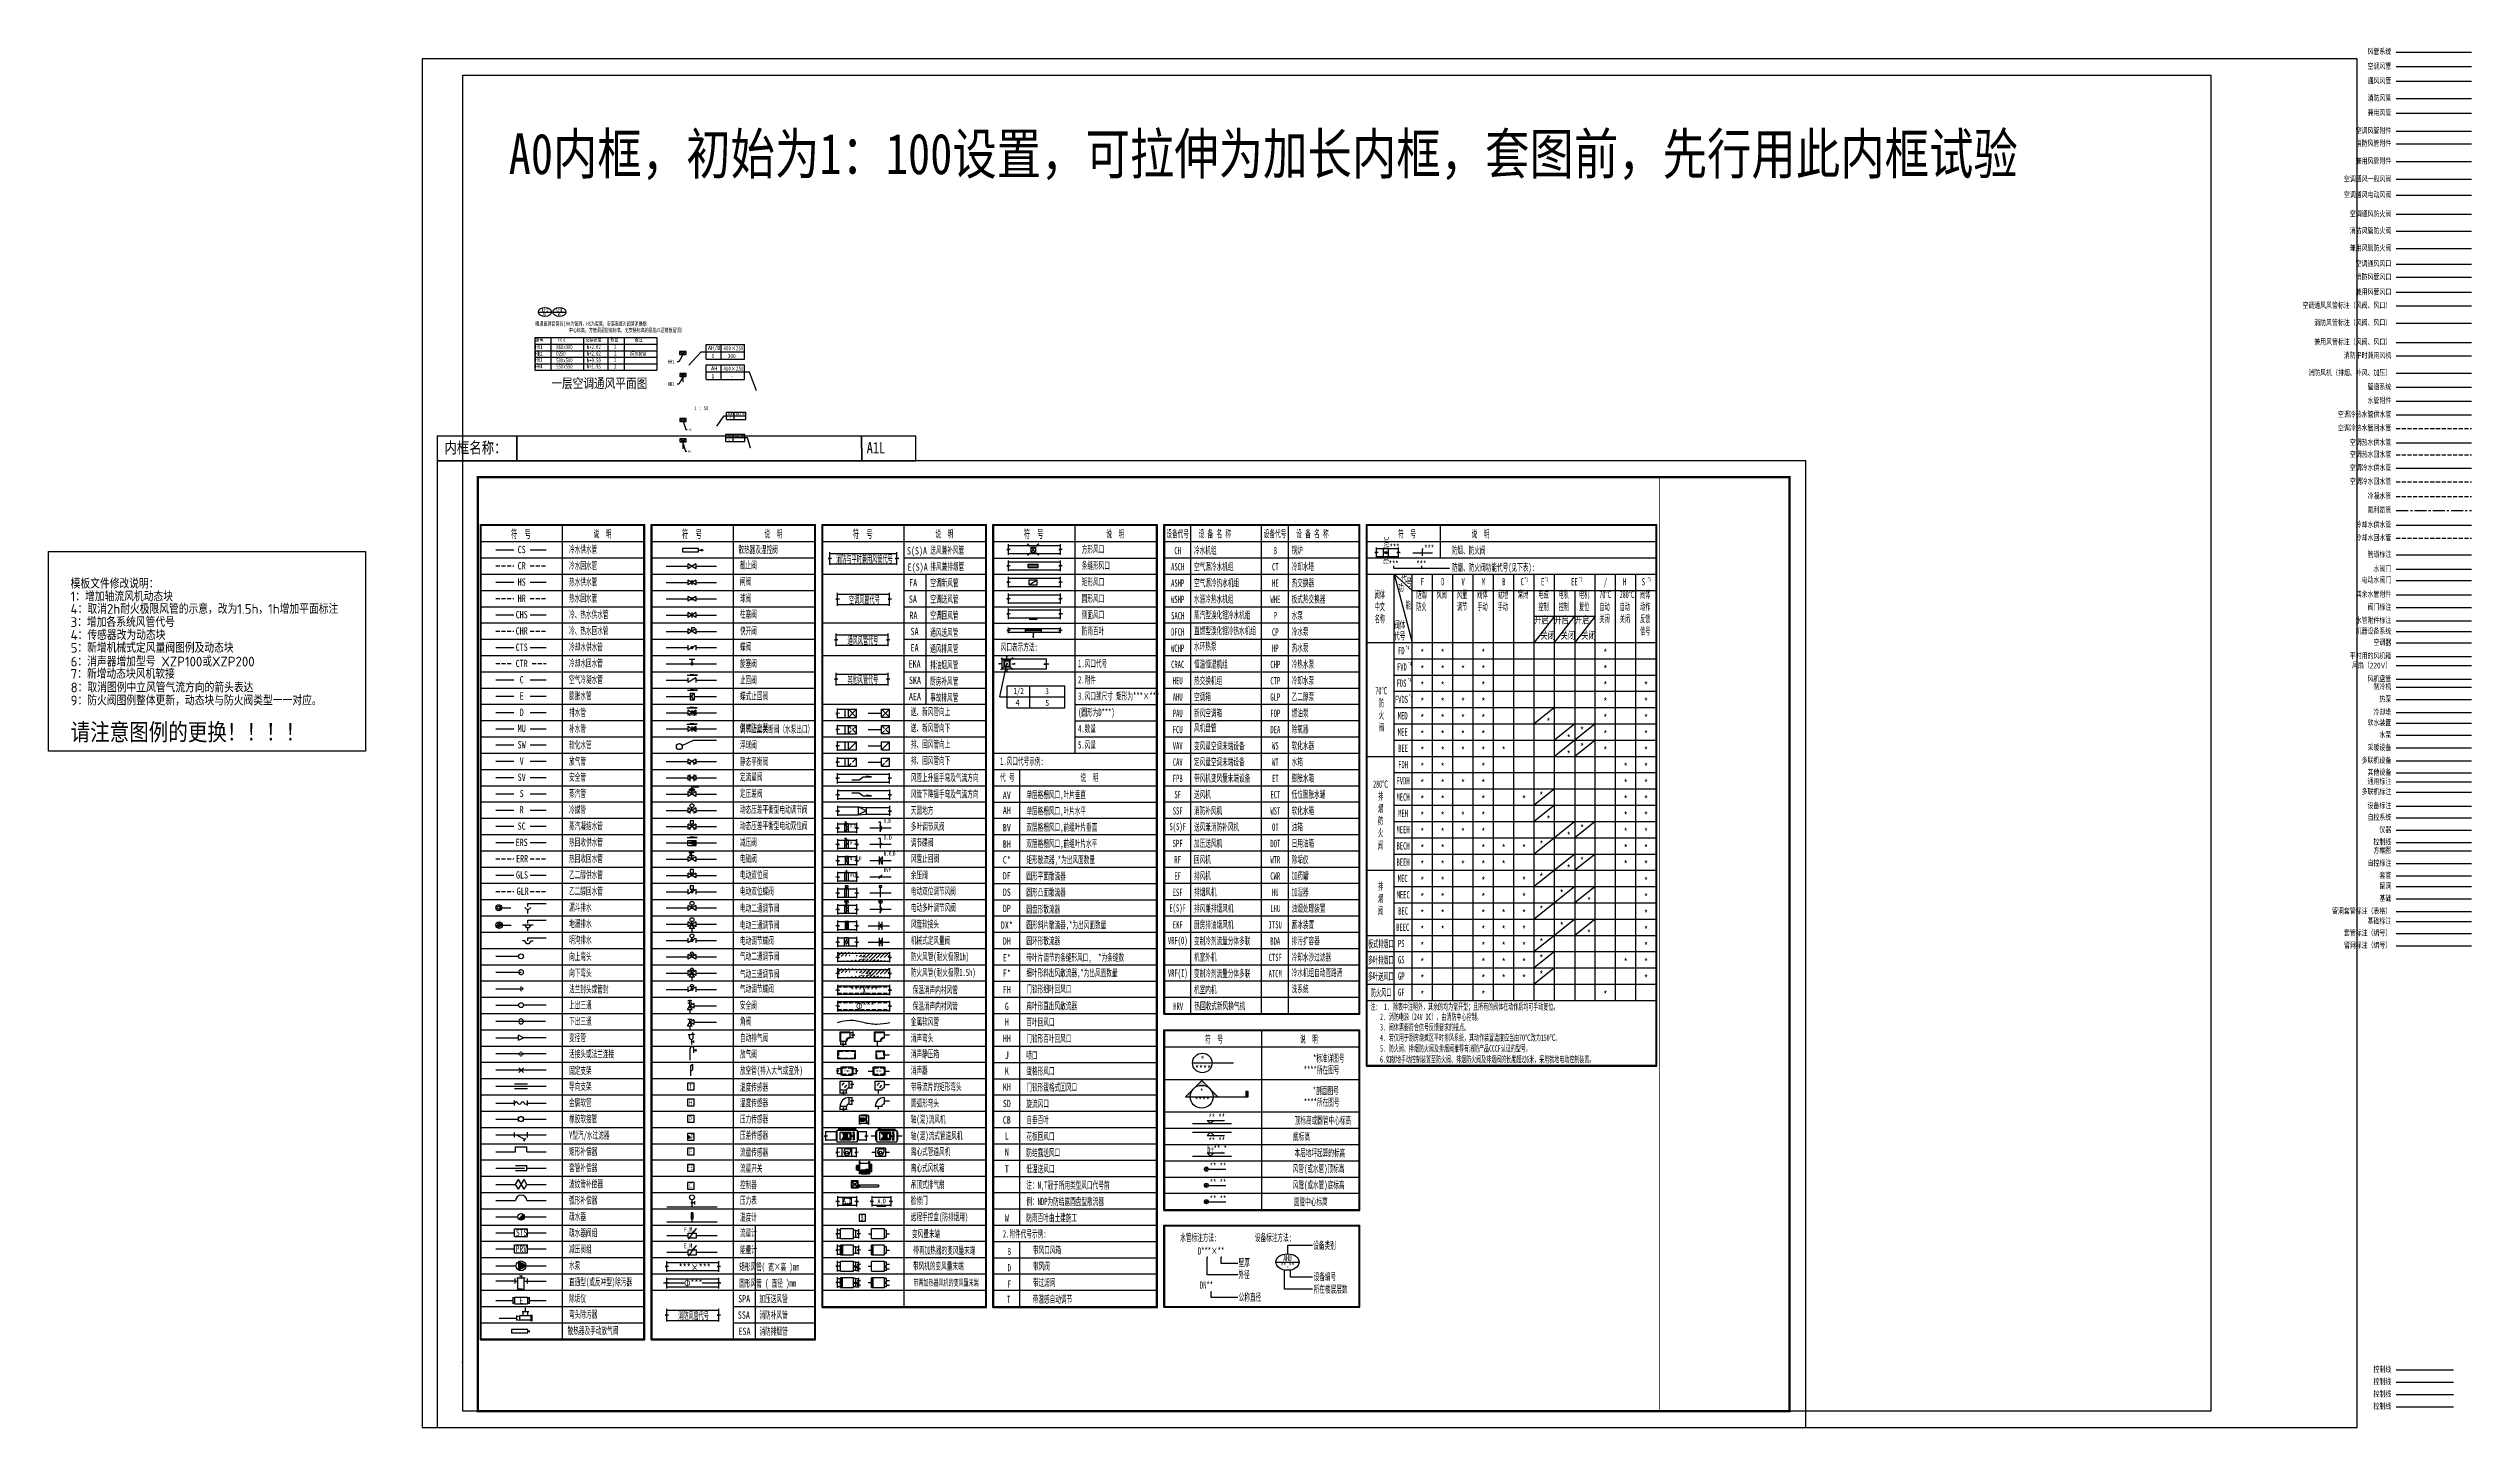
# Model space of a CAD drawing. Header units: millimetres. Extents: x 1637 to 339553, y 1785 to 98458.
# Drawn here: x 1637 to 150533, y 1785 to 86529 of the extents above; entities that cross this region are included whole.
import ezdxf
from ezdxf.enums import TextEntityAlignment as Align

# ---------------------------------------------------------------- set-up
doc = ezdxf.new("R2010")
doc.units = ezdxf.units.MM
doc.header["$LTSCALE"] = 1000
for name, pattern in [('CENTER2', [1.125, 0.75, -0.125, 0.125, -0.125]), ('DASH', [0.35, 0.25, -0.1]), ('DASHDOT', [25.4, 12.7, -6.35, 0, -6.35]), ('HIDDEN', [9.525, 6.35, -3.175])]:
    doc.linetypes.add(name, pattern=pattern)
doc.layers.get('Defpoints').update_dxf_attribs({"color": 9})
for name, color, linetype in [('H-AI', 6, 'Continuous'), ('H-AI-CTRL', 6, 'HIDDEN'), ('H-AI-DIMS', 7, 'Continuous'), ('H-AI-INST', 6, 'Continuous'), ('H-AI-RECT', 7, 'Continuous'), ('H-BASE', 7, 'Continuous'), ('H-BASE-DIMS', 7, 'Continuous'), ('H-BUSH', 7, 'Continuous'), ('H-BUSH-DIMS', 7, 'Continuous'), ('H-DAPP-AAPP', 3, 'Continuous'), ('H-DAPP-ADAMP', 11, 'Continuous'), ('H-DAPP-DAMP', 3, 'Continuous'), ('H-DAPP-DAPP', 131, 'Continuous'), ('H-DAPP-DDAMP', 131, 'Continuous'), ('H-DAPP-DGRIL', 131, 'Continuous'), ('H-DAPP-EDAMP', 31, 'Continuous'), ('H-DAPP-FAPP', 3, 'Continuous'), ('H-DAPP-FDAMP', 161, 'Continuous'), ('H-DAPP-FGRIL', 161, 'Continuous'), ('H-DAPP-GRIL', 11, 'Continuous'), ('H-DIMS', 7, 'Continuous'), ('H-DIMS-DUAL', 7, 'Continuous'), ('H-DIMS-DUCT', 7, 'Continuous'), ('H-DIMS-EQUP', 7, 'Continuous'), ('H-DIMS-FIRE', 7, 'Continuous'), ('H-DIMS-VRV', 7, 'Continuous'), ('H-DUAL-FBOX', 131, 'Continuous'), ('H-DUCT', 2, 'Continuous'), ('H-DUCT-ACON', 2, 'Continuous'), ('H-DUCT-APPE', 7, 'Continuous'), ('H-DUCT-DUAL', 30, 'Continuous'), ('H-DUCT-FIRE', 20, 'Continuous'), ('H-DUCT-VENT', 2, 'Continuous'), ('H-EQUP', 4, 'Continuous'), ('H-EQUP-AHU', 4, 'Continuous'), ('H-EQUP-CHI', 4, 'Continuous'), ('H-EQUP-CT', 4, 'Continuous'), ('H-EQUP-DAMP', 3, 'Continuous'), ('H-EQUP-ELSE', 4, 'Continuous'), ('H-EQUP-FAN', 4, 'Continuous'), ('H-EQUP-FANS', 4, 'Continuous'), ('H-EQUP-FBOX', 4, 'Continuous'), ('H-EQUP-FC', 4, 'Continuous'), ('H-EQUP-HEAT', 4, 'Continuous'), ('H-EQUP-HP', 4, 'Continuous'), ('H-EQUP-PUMP', 4, 'Continuous'), ('H-EQUP-SW', 4, 'Continuous'), ('H-EQUP-VRV', 4, 'Continuous'), ('H-FIRE-FBOX', 161, 'Continuous'), ('H-HOBU-DIMS', 7, 'Continuous'), ('H-HOLE', 7, 'Continuous'), ('h-hole-dims', 7, 'Continuous'), ('H-PAPP-DIMS', 7, 'Continuous'), ('H-PAPP-ELSE', 3, 'Continuous'), ('h-papp-evalv', 3, 'Continuous'), ('h-papp-valv', 3, 'Continuous'), ('H-PIPE', 1, 'Continuous'), ('H-PIPE-APPE', 7, 'Continuous'), ('H-PIPE-C', 4, 'DASH'), ('H-PIPE-CHR', 1, 'DASH'), ('H-PIPE-CHS', 1, 'Continuous'), ('H-PIPE-CR', 1, 'DASH'), ('H-PIPE-CS', 1, 'Continuous'), ('H-PIPE-CTR', 1, 'DASH'), ('H-PIPE-CTS', 1, 'Continuous'), ('H-PIPE-DIMS', 7, 'Continuous'), ('H-PIPE-HR', 1, 'DASH'), ('H-PIPE-HS', 1, 'Continuous'), ('H-PIPE-R', 1, 'CENTER2'), ('H-VALV-DIMS', 7, 'Continuous')]:
    doc.layers.add(name, color=color, linetype=linetype)
for name, color, linetype, plot in [('H-CON', 7, 'Continuous', False), ('H-CONA', 7, 'Continuous', False), ('H-CONS', 7, 'Continuous', False), ('H-CONW', 7, 'Continuous', False), ('内框', 8, 'Continuous', False)]:
    doc.layers.add(name, color=color, linetype=linetype, plot=plot)
doc.styles.add('TH-STYLE1', font='Stfangso_1.ttf', dxfattribs={"width": 0.7})
doc.styles.add('TH-STYLE2', font='', dxfattribs={"width": 0.8})
doc.styles.add('TH-STYLE3', font='tssdeng.shx', dxfattribs={"width": 0.8, "bigfont": 'tssdchn.shx'})
doc.styles.add('TSSD', font='tssdeng.shx', dxfattribs={"bigfont": 'hztxt.shx'})
doc.styles.add('黑体', font='simhei.ttf')
doc.styles.get('TH-STYLE2').set_extended_font_data('STXihei')
doc.dimstyles.new('TH-DIM100', dxfattribs={"dimscale": 100, "dimtxt": 2.5, "dimasz": 1, "dimexe": 2, "dimexo": 3, "dimgap": 1.5, "dimtad": 1, "dimdec": 3, "dimdsep": 46, "dimtxsty": 'TH-STYLE1', "dimblk": 'ARCHTICK', "dimcen": 0, "dimclrd": 256, "dimclre": 256, "dimclrt": 256, "dimazin": 2, "dimtfac": 1, "dimtdec": 3, "dimtofl": 0, "dimtmove": 0, "dimatfit": 3, "dimfxl": 0.18, "dimtolj": 1, "dimtzin": 0, "dimlwd": -1, "dimlwe": -1, "dimarcsym": 0})
doc.dimstyles.new('TH-DIM50', dxfattribs={"dimscale": 50, "dimtxt": 2.5, "dimasz": 1.5, "dimexe": 2, "dimexo": 3, "dimgap": 1.5, "dimtad": 1, "dimdsep": 46, "dimtxsty": 'TH-STYLE1', "dimblk": 'ARCHTICK', "dimcen": 0, "dimclrd": 256, "dimclre": 256, "dimclrt": 256, "dimazin": 2, "dimtfac": 1, "dimtofl": 0, "dimtmove": 0, "dimatfit": 3, "dimfxl": 0.18, "dimtolj": 1, "dimtzin": 0, "dimlwd": -1, "dimlwe": -1, "dimarcsym": 0})

msp = doc.modelspace()

# ---------------------------------------------------------------- texts
at = {"layer": 'H-AI', "style": 'TSSD'}
for s, height, p in [('模板文件修改说明：', 600, (3000, 53341)), ('1：增加轴流风机动态块', 600, (3000, 52555)), ('4：取消2h耐火极限风管的示意，改为1.5h，1h增加平面标注', 600, (3000, 51787)), ('3：增加各系统风管代号', 600, (3000, 50979)), ('4：传感器改为动态块', 600, (3000, 50182)), ('5：新增机械式定风量阀图例及动态块', 600, (3000, 49400)), ('6：消声器增加型号 XZP100或XZP200', 600, (3000, 48551)), ('7：新增动态块风机软接', 600, (3000, 47799)), ('9：防火阀图例整体更新，动态块与防火阀类型一一对应。', 600, (3000, 46163)), ('8：取消图例中立风管气流方向的箭头表达', 600, (3000, 46961)), ('请注意图例的更换！！！！', 1200, (3000, 43881))]:
    msp.add_text(s, height=height, dxfattribs=at).set_placement(p)
at = {"layer": 'H-AI', "style": 'TH-STYLE3', "width": 0.8}
msp.add_text('自控系统', height=350, dxfattribs=at).set_placement((145599, 39085), align=Align.RIGHT)
at = {"layer": 'H-AI-CTRL', "style": 'TH-STYLE3', "width": 0.8}
msp.add_text('控制线', height=350, dxfattribs=at).set_placement((145599, 37573), align=Align.RIGHT)
at = {"layer": 'H-AI-DIMS', "style": 'TH-STYLE3', "width": 0.8}
msp.add_text('自控标注', height=350, dxfattribs=at).set_placement((145599, 36270), align=Align.RIGHT)
at = {"layer": 'H-AI-INST', "style": 'TH-STYLE3', "width": 0.8}
msp.add_text('仪器', height=350, dxfattribs=at).set_placement((145599, 38329), align=Align.RIGHT)
at = {"layer": 'H-AI-RECT', "style": 'TH-STYLE3', "width": 0.8}
msp.add_text('方框图', height=350, dxfattribs=at).set_placement((145599, 37051), align=Align.RIGHT)
at = {"layer": 'H-BASE', "style": 'TH-STYLE3', "width": 0.8}
msp.add_text('基础', height=350, dxfattribs=at).set_placement((145599, 34104), align=Align.RIGHT)
at = {"layer": 'H-BASE-DIMS', "style": 'TH-STYLE3', "width": 0.8}
msp.add_text('基础标注', height=350, dxfattribs=at).set_placement((145599, 32711), align=Align.RIGHT)
at = {"layer": 'H-BUSH', "style": 'TH-STYLE3', "width": 0.8}
msp.add_text('套管', height=350, dxfattribs=at).set_placement((145599, 35514), align=Align.RIGHT)
at = {"layer": 'H-BUSH-DIMS', "style": 'TH-STYLE3', "width": 0.8}
msp.add_text('套管标注（编号）', height=350, dxfattribs=at).set_placement((145599, 31980), align=Align.RIGHT)
at = {"layer": 'H-BUSH-DIMS', "style": 'TH-STYLE1'}
for insert, char_height, attachment_point in [((40119, 65781, 0), 250, 9), ((40938, 61841, 0), 125, 1)]:
    msp.add_mtext('HB1', dxfattribs=dict(at, insert=insert, char_height=char_height, attachment_point=attachment_point))
at = {"layer": 'H-CON', "style": 'TH-STYLE3', "width": 0.8}
msp.add_text('控制线', height=350, dxfattribs=at).set_placement((145599, 3648), align=Align.RIGHT)
at = {"layer": 'H-CONA', "style": 'TH-STYLE3', "width": 0.8}
msp.add_text('控制线', height=350, dxfattribs=at).set_placement((145599, 5158), align=Align.RIGHT)
at = {"layer": 'H-CONS', "style": 'TH-STYLE3', "width": 0.8}
msp.add_text('控制线', height=350, dxfattribs=at).set_placement((145599, 2893), align=Align.RIGHT)
at = {"layer": 'H-CONW', "style": 'TH-STYLE3', "width": 0.8}
msp.add_text('控制线', height=350, dxfattribs=at).set_placement((145599, 4403), align=Align.RIGHT)
at = {"layer": 'H-DAPP-AAPP', "style": 'TH-STYLE3', "width": 0.8}
msp.add_text('空调风管附件', height=350, dxfattribs=at).set_placement((145599, 81273), align=Align.RIGHT)
at = {"layer": 'H-DAPP-ADAMP', "style": 'TH-STYLE3', "width": 0.8}
msp.add_text('空调通风防火阀', height=350, dxfattribs=at).set_placement((145599, 76167), align=Align.RIGHT)
at = {"layer": 'H-DAPP-DAMP', "style": 'TH-STYLE3', "width": 0.8}
msp.add_text('空调通风一般风阀', height=350, dxfattribs=at).set_placement((145599, 78316), align=Align.RIGHT)
at = {"layer": 'H-DAPP-DAPP', "style": 'TH-STYLE3', "width": 0.8}
msp.add_text('兼用风管附件', height=350, dxfattribs=at).set_placement((145599, 79414), align=Align.RIGHT)
at = {"layer": 'H-DAPP-DDAMP', "style": 'TH-STYLE3', "width": 0.8}
msp.add_text('兼用风管防火阀', height=350, dxfattribs=at).set_placement((145599, 74069), align=Align.RIGHT)
at = {"layer": 'H-DAPP-DGRIL', "style": 'TH-STYLE3', "width": 0.8}
msp.add_text('兼用风管风口', height=350, dxfattribs=at).set_placement((145599, 71374), align=Align.RIGHT)
at = {"layer": 'H-DAPP-EDAMP', "style": 'TH-STYLE3', "width": 0.8}
msp.add_text('空调通风电动风阀', height=350, dxfattribs=at).set_placement((145599, 77342), align=Align.RIGHT)
at = {"layer": 'H-DAPP-FAPP', "style": 'TH-STYLE3', "width": 0.8}
msp.add_text('消防风管附件', height=350, dxfattribs=at).set_placement((145599, 80502), align=Align.RIGHT)
at = {"layer": 'H-DAPP-FDAMP', "style": 'TH-STYLE3', "width": 0.8}
msp.add_text('消防风管防火阀', height=350, dxfattribs=at).set_placement((145599, 75129), align=Align.RIGHT)
at = {"layer": 'H-DAPP-FGRIL', "style": 'TH-STYLE3', "width": 0.8}
msp.add_text('消防风管风口', height=350, dxfattribs=at).set_placement((145599, 72297), align=Align.RIGHT)
at = {"layer": 'H-DAPP-GRIL', "style": 'TH-STYLE3', "width": 0.8}
msp.add_text('空调通风风口', height=350, dxfattribs=at).set_placement((145599, 73106), align=Align.RIGHT)
at = {"layer": 'H-DIMS', "style": 'TH-STYLE1'}
for s, height, width, p in [('符  号', 500, 0.55, (30674, 56713)), ('说  明', 450, 0.55, (35689, 56713)), ('符  号', 500, 0.55, (41174, 56713)), ('说  明', 450, 0.55, (46189, 56713)), ('符  号', 500, 0.55, (51674, 56713)), ('说  明', 450, 0.55, (56689, 56713)), ('符  号', 500, 0.55, (62174, 56713)), ('说  明', 450, 0.55, (67189, 56713)), ('符  号', 450, 0.55, (85124, 56713)), ('说  明', 450, 0.55, (89639, 56713)), ('CH', 450, 0.55, (71028, 55676)), ('B', 450, 0.55, (77028, 55676)), ('***', 450, 0.55, (84353, 55880)), ('***', 450, 0.55, (86482, 55808)), ('ASCH', 450, 0.55, (71028, 54676)), ('ASHP', 450, 0.55, (71028, 53676)), ('CT', 450, 0.55, (77028, 54676)), ('HE', 450, 0.55, (77028, 53676)), ('***', 450, 0.55, (84294, 54846)), ('***', 450, 0.55, (85997, 54846)), ('WSHP', 450, 0.55, (71028, 52676)), ('WHE', 450, 0.55, (77028, 52676)), ('SACH', 450, 0.55, (71028, 51676)), ('DFCH', 450, 0.55, (71028, 50676)), ('CP', 450, 0.55, (77028, 50676)), ('P', 450, 0.55, (77028, 51676)), ('WCHP', 450, 0.55, (71028, 49676)), ('HP', 450, 0.55, (77028, 49676)), ('FD', 450, 0.55, (84766, 49527)), ('CRAC', 450, 0.55, (71028, 48676)), ('HEU', 450, 0.55, (71028, 47676)), ('CHP', 450, 0.55, (77028, 48676)), ('CTP', 450, 0.55, (77028, 47676)), ('FDS', 450, 0.55, (84780, 47527)), ('FVD', 450, 0.55, (84801, 48527)), ('AHU', 450, 0.55, (71028, 46676)), ('GLP', 450, 0.55, (77021, 46676)), ('FVDS', 450, 0.55, (84778, 46527)), ('PAU', 450, 0.55, (71028, 45676)), ('FCU', 450, 0.55, (71028, 44676)), ('DEA', 450, 0.55, (77028, 44676)), ('FOP', 450, 0.55, (77028, 45676)), ('MED', 450, 0.55, (84855, 45527)), ('MEE', 450, 0.55, (84855, 44527)), ('VAV', 450, 0.55, (71028, 43676)), ('WS', 450, 0.55, (77028, 43676)), ('BEE', 450, 0.55, (84879, 43527)), ('CAV', 450, 0.55, (71028, 42676)), ('FPB', 450, 0.55, (71028, 41676)), ('WT', 450, 0.55, (77028, 42676)), ('ET', 450, 0.55, (77028, 41676)), ('FVDH', 450, 0.55, (84879, 41527)), ('FDH', 450, 0.55, (84879, 42527)), ('SF', 450, 0.55, (71028, 40676)), ('ECT', 450, 0.55, (77028, 40676)), ('MECH', 450, 0.55, (84879, 40527)), ('S(S)F', 450, 0.55, (71028, 38676)), ('SSF', 450, 0.55, (71028, 39676)), ('WST', 450, 0.55, (77028, 39676)), ('OT', 450, 0.55, (77028, 38676)), ('MEEH', 450, 0.55, (84879, 38527)), ('MEH', 450, 0.55, (84879, 39527)), ('SPF', 450, 0.55, (71021, 37676)), ('DOT', 450, 0.55, (77028, 37676)), ('BECH', 450, 0.55, (84879, 37527)), ('RF', 450, 0.55, (71021, 36676)), ('EF', 450, 0.55, (71021, 35676)), ('WTR', 450, 0.55, (77028, 36676)), ('CWR', 450, 0.55, (77028, 35676)), ('BEEH', 450, 0.55, (84879, 36527)), ('MEC', 450, 0.55, (84855, 35527)), ('ESF', 450, 0.55, (71021, 34676)), ('HU', 450, 0.55, (77021, 34676)), ('MEEC', 450, 0.55, (84885, 34527)), ('E(S)F', 450, 0.55, (71021, 33676)), ('EKF', 450, 0.55, (71033, 32676)), ('ITSU', 450, 0.55, (77021, 32676)), ('LHU', 450, 0.55, (77021, 33676)), ('BEEC', 450, 0.55, (84855, 32527)), ('BEC', 450, 0.55, (84879, 33527)), ('VRF(O)', 450, 0.55, (71033, 31676)), ('BDA', 450, 0.55, (77021, 31676)), ('板式排烟口', 450, 0.5, (83508, 31527)), ('PS', 450, 0.55, (84766, 31527)), ('VRF(I)', 450, 0.55, (71033, 29676)), ('ATCM', 450, 0.55, (77021, 29676)), ('CTSF', 450, 0.55, (77021, 30676)), ('多叶排烟口', 450, 0.5, (83508, 30527)), ('多叶送风口', 450, 0.5, (83508, 29527)), ('GS', 450, 0.55, (84766, 30527)), ('保温消声内衬风管', 450, 0.55, (56128, 28696)), ('防火风口', 450, 0.5, (83528, 28527)), ('GP', 450, 0.55, (84766, 29527)), ('GF', 450, 0.55, (84766, 28527)), ('保温消声内衬风管', 450, 0.55, (56128, 27701)), ('HRV', 450, 0.55, (71058, 27676)), ('符  号', 450, 0.55, (73264, 25663)), ('说  明', 450, 0.55, (79091, 25663)), ('****', 450, 0.7, (72587, 23837)), ('*', 450, 0.7, (72553, 24403)), ('****所在图号', 450, 0.55, (79867, 23772)), ('*标准详图号', 450, 0.55, (80312, 24496)), ('*剖面图号', 450, 0.55, (80123, 22506)), ('**.**', 450, 0.55, (73428, 20836)), ('顶标高或圆管中心标高', 450, 0.55, (79953, 20677)), ('****所在图号', 450, 0.55, (79875, 21789)), ('**.**', 450, 0.55, (73428, 19401)), ('底标高', 450, 0.55, (78640, 19677)), ('h+**.*', 450, 0.55, (73444, 18911)), ('**.**', 450, 0.55, (73503, 17836)), ('风管(或水管)顶标高', 450, 0.55, (79684, 17677)), ('本层地坪起算的标高', 450, 0.55, (79765, 18677)), ('**.**', 450, 0.55, (73503, 16836)), ('风管(或水管)底标高', 450, 0.55, (79687, 16677)), ('**.**', 450, 0.55, (73503, 15836)), ('圆管中心标高', 450, 0.55, (79203, 15677)), ('变风量末端', 450, 0.55, (55565, 13709)), ('带风机的变风量末端', 450, 0.55, (56315, 11728)), ('带再加热器的变风量末端', 450, 0.55, (56690, 12691)), ('D***×**', 450, 0.55, (73079, 12651)), ('带再加热器风机的变风量末端', 400, 0.55, (56794, 10706)), ('DN**', 450, 0.55, (72796, 10557))]:
    msp.add_text(s, height=height, dxfattribs=dict(at, width=width)).set_placement(p, align=Align.MIDDLE)
at = {"layer": 'H-DIMS', "style": 'TH-STYLE1', "width": 0.55}
for s, height, p in [('设备代号', 450, (70332, 56484)), ('设 备 名 称', 450, (72313, 56484)), ('设备代号', 450, (76318, 56484)), ('设 备 名 称', 450, (78313, 56484)), ('冷水供水管', 450, (33628, 55527)), ('散热器及温控阀', 450, (44037, 55518)), ('送风兼补风管', 450, (55829, 55477)), ('方形风口', 450, (65128, 55532)), ('冷水机组', 450, (72028, 55467)), ('锅炉', 450, (78028, 55467)), ('防烟、防火阀', 450, (87868, 55472)), ('冷水回水管', 450, (33628, 54527)), ('热水供水管', 450, (33628, 53527)), ('截止阀', 450, (44128, 54561)), ('闸阀', 450, (44128, 53561)), ('排风兼排烟管', 450, (55829, 54477)), ('空调新风管', 450, (55829, 53471)), ('条缝形风口', 450, (65128, 54532)), ('矩形风口', 450, (65128, 53520)), ('空气源冷水机组', 450, (72028, 54467)), ('空气源冷热水机组', 450, (72028, 53467)), ('冷却水塔', 450, (78028, 54467)), ('热交换器', 450, (78028, 53467)), ('功', 450, (84571, 53168)), ('代', 450, (84766, 53745)), ('号', 450, (85076, 53499)), ('F', 450, (85966, 53533)), ('D', 450, (87216, 53533)), ('防烟、防火阀功能代号(见下表):', 450, (87875, 54418)), ('V', 450, (88466, 53533)), ('M', 450, (89716, 53533)), ('B', 450, (90966, 53533)), ('C ', 450, (92102, 53533)), ('*1 ', 250, (92330, 53785)), ('E ', 450, (93350, 53533)), ('*2 ', 250, (93580, 53785)), ('EE ', 450, (95206, 53533)), ('*2', 250, (95681, 53785)), ('/', 450, (97216, 53533)), ('H', 450, (98391, 53533)), ('S  ', 450, (99543, 53533)), ('*3 ', 250, (99880, 53785)), ('热水回水管', 450, (33628, 52527)), ('球阀', 450, (44128, 52521)), ('空调送风管', 450, (55829, 52471)), ('圆形风口', 450, (65128, 52509)), ('水源冷热水机组', 450, (72028, 52467)), ('板式热交换器', 450, (78028, 52467)), ('能', 450, (85024, 52105)), ('冷、热水供水管', 450, (33628, 51527)), ('冷、热水回水管', 450, (33628, 50527)), ('快开阀', 450, (44128, 50519)), ('柱塞阀', 450, (44128, 51551)), ('通风送风管', 450, (55815, 50425)), ('空调回风管', 450, (55829, 51471)), ('侧面风口', 450, (65128, 51509)), ('防雨百叶', 450, (65128, 50509)), ('蒸汽型溴化锂冷水机组', 450, (72028, 51493)), ('直燃型溴化锂冷热水机组', 450, (72028, 50521)), ('冷水泵', 450, (78028, 50467)), ('水泵', 450, (78028, 51467)), ('代号', 450, (84321, 50199)), ('阀体', 450, (84324, 50885)), ('冷却水供水管', 450, (33628, 49527)), ('蝶阀', 450, (44128, 49547)), ('通风排风管', 450, (55815, 49425)), ('风口表示方法:', 450, (60152, 49524)), ('水环热泵', 450, (72028, 49567)), ('热水泵', 450, (78028, 49467)), ('*4 ', 250, (85031, 49585)), ('冷却水回水管', 450, (33628, 48527)), ('空气冷凝水管', 450, (33628, 47527)), ('旋塞阀', 450, (44128, 48521)), ('止回阀', 450, (44128, 47497)), ('厨房补风管', 450, (55815, 47425)), ('排油烟风管', 450, (55815, 48425)), ('2.附件', 450, (64905, 47509)), ('1.风口代号', 450, (64905, 48509)), ('恒温恒湿机组', 450, (72028, 48467)), ('热交换机组', 450, (72028, 47467)), ('冷热水泵', 450, (78028, 48467)), ('冷却水泵', 450, (78028, 47467)), ('*4', 250, (85161, 47585)), ('*4 ', 250, (85183, 48585)), ('膨胀水管', 450, (33628, 46527)), ('蝶式止回阀', 450, (44128, 46514)), ('事故排风管', 450, (55815, 46425)), ('3.风口颈尺寸 矩形为***×***', 450, (64905, 46509)), ('空调箱', 450, (72028, 46467)), ('乙二醇泵', 450, (78028, 46467)), ('*4 ', 250, (85235, 46585)), ('补水管', 450, (33628, 44507)), ('排水管', 450, (33628, 45507)), ('倒流防止器', 450, (44128, 44551)), ('调节止回关断阀（水泵出口）', 450, (44128, 44476)), ('送、新风管向上', 450, (54628, 45555)), ('送、新风管向下', 450, (54628, 44555)), ('4.数量', 450, (64905, 44509)), ('(圆形为D***)', 450, (64905, 45508)), ('风机盘管', 450, (72028, 44553)), ('新风空调箱', 450, (72028, 45467)), ('燃油泵', 450, (78028, 45467)), ('除氧器', 450, (78028, 44467)), ('软化水管', 450, (33628, 43507)), ('浮球阀', 450, (44128, 43515)), ('排、回风管向上', 450, (54628, 43555)), ('5.风量', 450, (64905, 43509)), ('变风量空调末端设备', 450, (72028, 43446)), ('软化水器', 450, (78028, 43467)), ('放气管', 450, (33628, 42507)), ('安全管', 450, (33628, 41527)), ('定流量阀', 450, (44128, 41543)), ('静态平衡阀', 450, (44128, 42489)), ('风管上升摇手弯及气流方向 ', 450, (54628, 41500)), ('排、回风管向下', 450, (54628, 42555)), ('代 号', 450, (60115, 41503)), ('1.风口代号示例:', 450, (60114, 42503)), ('说  明', 450, (65058, 41503)), ('定风量空调末端设备', 450, (72028, 42467)), ('带风机变风量末端设备', 450, (72028, 41467)), ('膨胀水箱', 450, (78028, 41467)), ('水箱', 450, (78028, 42467)), ('蒸汽管', 450, (33628, 40527)), ('定压差阀', 450, (44128, 40531)), ('风管下降摇手弯及气流方向 ', 450, (54628, 40490)), ('单层格栅风口,叶片垂直', 450, (61728, 40449)), ('送风机', 450, (72028, 40467)), ('低位膨胀水罐', 450, (78028, 40467)), ('冷媒管', 450, (33628, 39527)), ('蒸汽凝结水管', 450, (33628, 38527)), ('动态压差平衡型电动调节阀', 450, (44128, 39546)), ('动态压差平衡型电动双位阀', 450, (44128, 38546)), ('天圆地方', 450, (54628, 39490)), ('多叶调节风阀', 450, (54628, 38493)), ('双层格栅风口,前组叶片垂直', 450, (61728, 38449)), ('单层格栅风口,叶片水平', 450, (61728, 39449)), ('送风兼消防补风机', 450, (72028, 38467)), ('消防补风机', 450, (72028, 39467)), ('软化水箱', 450, (78028, 39467)), ('油箱', 450, (78028, 38467)), ('热回收供水管', 450, (33628, 37527)), ('减压阀', 450, (44128, 37529)), ('调节碟阀', 450, (54628, 37509)), ('双层格栅风口,前组叶片水平', 450, (61728, 37449)), ('加压送风机', 450, (72028, 37467)), ('日用油箱', 450, (78028, 37467)), ('热回收回水管', 450, (33628, 36527)), ('乙二醇供水管', 450, (33628, 35527)), ('电磁阀', 450, (44128, 36520)), ('电动双位阀', 450, (44128, 35520)), ('余压阀', 450, (54628, 35511)), ('风管止回阀', 450, (54628, 36526)), ('矩形散流器,*为出风面数量', 450, (61728, 36449)), ('圆形平面散流器', 450, (61728, 35449)), ('排风机', 450, (72028, 35467)), ('回风机', 450, (72028, 36467)), ('加药罐', 450, (78028, 35467)), ('除垢仪', 450, (78028, 36467)), ('乙二醇回水管', 450, (33628, 34527)), ('电动双位蝶阀', 450, (44128, 34520)), ('电动双位调节风阀', 450, (54628, 34526)), ('圆形凸面散流器', 450, (61728, 34449)), ('排烟风机', 450, (72028, 34467)), ('加湿器', 450, (78028, 34467)), ('地漏排水', 450, (33628, 32527)), ('漏斗排水', 450, (33628, 33527)), ('电动二通调节阀', 450, (44128, 33481)), ('电动三通调节阀', 450, (44128, 32441)), ('风管软接头', 450, (54628, 32498)), ('电动多叶调节风阀', 450, (54628, 33511)), ('圆盘形散流器', 450, (61728, 33411)), ('圆形斜片散流器,*为出风面数量', 450, (61728, 32451)), ('厨房排油烟风机', 450, (72028, 32467)), ('排风兼排烟风机', 450, (72028, 33467)), ('油烟处理装置', 450, (78028, 33467)), ('蓄冰装置', 450, (78028, 32467)), ('明沟排水', 450, (33628, 31527)), ('电动调节蝶阀', 450, (44128, 31481)), ('机械式定风量阀', 450, (54628, 31498)), ('圆环形散流器', 450, (61728, 31466)), ('变制冷剂流量分体多联', 450, (72028, 31467)), ('排污扩容器', 450, (78028, 31467)), ('向上弯头', 450, (33628, 30501)), ('向下弯头', 450, (33628, 29501)), ('气动二通调节阀', 450, (44128, 30526)), ('气动三通调节阀', 450, (44128, 29437)), ('防火风管(耐火极限1h)', 450, (54628, 30502)), ('防火风管(耐火极限1.5h)', 450, (54628, 29532)), ('细叶形斜出风散流器,*为出风面数量', 450, (61728, 29503)), ('带叶片调节的条缝形风口,  *为条缝数', 450, (61728, 30449)), ('机室外机', 450, (72028, 30467)), ('变制冷剂流量分体多联', 450, (72028, 29467)), ('冷却水沙过滤器', 450, (78028, 30467)), ('冷水机组自动管路清', 450, (78028, 29516)), ('法兰封头或管封', 450, (33628, 28501)), ('气动调节蝶阀', 450, (44128, 28526)), ('门铰形细叶回风口', 450, (61728, 28505)), ('机室内机', 450, (72028, 28467)), ('洗系统', 450, (78028, 28516)), ('上出三通', 450, (33628, 27527)), ('下出三通', 450, (33628, 26527)), ('角阀', 450, (44128, 26527)), ('安全阀', 450, (44128, 27515)), ('金属软风管', 450, (54628, 26511)), ('扁叶形直出风散流器', 450, (61728, 27470)), ('百叶回风口', 450, (61728, 26470)), ('热回收式新风换气机', 450, (72053, 27467)), ('注:  1. 除表中注明外，其余的均为常开型；且所有的阀体在动作后均可手动复位。', 400, (82869, 27450)), ('2. 消防电源（24V DC），由消防中心控制。', 400, (83463, 26824)), ('变径管', 450, (33628, 25521)), ('自动排气阀', 450, (44128, 25515)), ('消声弯头', 450, (54628, 25499)), ('门铰形百叶回风口', 450, (61728, 25470)), ('3. 阀体需要符合信号反馈要求的接点。', 400, (83463, 26186)), ('4. 若仅用于厨房烧煮区平时排风系统，其动作装置温度应当由70℃改为150℃。', 400, (83463, 25547)), ('5. 防火阀、排烟防火阀及排烟阀推荐有消防产品CCCF认证的型号。', 400, (83463, 24880)), ('活接头或法兰连接', 450, (33628, 24527)), ('固定支架', 450, (33628, 23501)), ('放气阀', 450, (44128, 24515)), ('放空管(排入大气或室外)', 450, (44128, 23510)), ('消声静压箱', 450, (54628, 24525)), ('消声器', 450, (54628, 23511)), ('蛋格形风口', 450, (61728, 23468)), ('喷口', 450, (61728, 24434)), ('6.如就地手动控制装置至防火阀、排烟防火阀及排烟阀的长度超过6米，采用就地电动控制装置。', 400, (83463, 24212)), ('导向支架', 450, (33628, 22527)), ('温度传感器', 450, (44128, 22480)), ('带导流片的矩形弯头', 450, (54628, 22499)), ('门铰形蛋格式回风口', 450, (61728, 22470)), ('金属软管', 450, (33628, 21527)), ('橡胶软接管', 450, (33628, 20527)), ('压力传感器', 450, (44128, 20520)), ('湿度传感器', 450, (44128, 21520)), ('轴(混)流风机', 450, (54628, 20506)), ('圆弧形弯头', 450, (54628, 21499)), ('旋流风口', 450, (61728, 21470)), ('自垂百叶', 450, (61728, 20470)), ('Y型汽/水过滤器', 450, (33628, 19527)), ('压差传感器', 450, (44128, 19520)), ('轴(混)流式管道风机', 450, (54628, 19496)), ('花板回风口', 450, (61728, 19455)), ('矩形补偿器', 450, (33628, 18527)), ('套管补偿器', 450, (33628, 17527)), ('流量传感器', 450, (44128, 18480)), ('流量开关', 450, (44128, 17493)), ('离心式管道风机', 450, (54628, 18516)), ('离心式风机箱', 450, (54628, 17516)), ('低温送风口', 450, (61728, 17455)), ('防结露送风口', 450, (61728, 18455)), ('波纹管补偿器', 450, (33628, 16527)), ('控制器', 450, (44128, 16480)), ('吊顶式排气扇', 450, (54628, 16494)), ('注：N,T冠于所用类型风口代号前', 450, (61728, 16455)), ('疏水器', 450, (33628, 14527)), ('弧形补偿器', 450, (33628, 15527)), ('压力表', 450, (44128, 15527)), ('温度计', 450, (44128, 14487)), ('检修门', 450, (54628, 15518)), ('远程手控盒(防排烟用)', 450, (54628, 14507)), ('例：NDP为防结露圆盘型散流器', 450, (61728, 15455)), ('防雨百叶由土建施工 ', 450, (61728, 14452)), ('疏水器阀组', 450, (33628, 13527)), ('流量计', 450, (44128, 13520)), ('B', 375, (51553, 14496)), ('2.附件代号示例:', 450, (60282, 13464)), ('水管标注方法:', 450, (71182, 13236)), ('设备标注方法:', 450, (75771, 13236)), ('减压阀组', 450, (33628, 12527)), ('水泵', 450, (33628, 11527)), ('矩形风管( 宽×高 )mm', 450, (44083, 11431)), ('能量计', 450, (44128, 12489)), ('壁厚', 450, (74770, 11697)), ('设备类别', 450, (79355, 12756)), ('直通型(或反冲型)除污器', 450, (33628, 10507)), ('圆形风管 ( 直径 )mm', 450, (44083, 10431)), ('外径', 450, (74756, 10962)), ('所在楼层层数', 450, (79381, 10062)), ('设备编号', 450, (79381, 10833)), ('弯头除污器', 450, (33628, 8520)), ('除垢仪', 450, (33628, 9493)), ('加压送风管', 450, (45329, 9477)), ('消防补风管', 450, (45329, 8477)), ('公称直径', 450, (74772, 9573)), ('散热器及手动放气阀', 450, (33537, 7518)), ('消防排烟管', 450, (45329, 7477))]:
    msp.add_text(s, height=height, dxfattribs=at).set_placement(p)
at = {"layer": 'H-DIMS', "style": 'TH-STYLE1', "width": 0.8}
for p in [(86055, 49027), (87305, 49027), (89805, 49027), (97305, 49027), (86055, 48027), (86055, 47027), (87305, 48027), (87305, 47027), (88555, 48027), (89805, 48027), (89805, 47027), (97305, 48027), (97305, 47027), (99805, 47027), (86055, 46027), (87305, 46027), (88555, 46027), (89805, 46027), (97305, 46027), (99805, 46027), (86055, 45027), (87305, 45027), (88555, 45027), (89805, 45027), (93806, 44783), (95875, 44249), (97305, 45027), (99805, 45027), (86055, 44027), (86055, 43027), (87305, 44027), (87305, 43027), (88555, 44027), (88555, 43027), (89805, 44027), (89805, 43027), (91055, 43027), (95056, 43783), (95056, 42783), (95875, 43249), (97305, 44027), (97305, 43027), (99805, 44027), (99805, 43027), (86055, 42027), (87305, 42027), (89805, 42027), (98555, 42027), (99805, 42027), (86055, 41027), (86055, 40027), (87305, 41027), (87305, 40027), (88555, 41027), (89805, 41027), (89805, 40027), (92305, 40027), (93375, 40249), (98555, 41027), (98555, 40027), (99805, 41027), (99805, 40027), (86055, 39027), (87305, 39027), (88555, 39027), (89805, 39027), (93806, 38783), (95875, 38249), (98555, 39027), (99805, 39027), (86055, 38027), (86055, 37027), (87305, 38027), (87305, 37027), (88555, 38027), (89805, 38027), (89805, 37027), (91055, 37027), (92305, 37027), (93375, 37249), (95056, 37783), (98555, 38027), (98555, 37027), (99805, 38027), (99805, 37027), (86055, 36027), (87305, 36027), (88555, 36027), (89805, 36027), (91055, 36027), (93375, 35249), (95056, 35783), (95875, 36249), (98555, 36027), (99805, 36027), (86055, 35027), (86055, 34027), (87305, 35027), (87305, 34027), (89805, 35027), (89805, 34027), (92305, 35027), (92305, 34027), (94625, 34249), (96306, 33783), (99805, 35011), (99805, 34011), (86055, 33027), (87305, 33027), (89805, 33027), (91055, 33027), (92305, 33027), (93375, 33249), (94625, 32249), (99805, 33011), (86055, 32027), (86055, 31027), (87305, 32027), (89805, 32027), (89805, 31027), (91055, 32027), (91055, 31027), (92305, 32027), (92305, 31027), (93375, 31249), (96306, 31783), (99805, 32011), (99805, 31027), (86055, 30027), (89805, 30027), (91055, 30027), (92305, 30027), (93375, 30249), (93375, 29249), (98555, 30027), (99805, 30027), (86055, 29027), (86055, 28027), (89805, 29027), (89805, 28027), (91055, 29027), (92305, 29027), (97305, 28027), (99805, 29027)]:
    msp.add_text('*', height=450, dxfattribs=at).set_placement(p, align=Align.BOTTOM_CENTER)
at = {"layer": 'H-DIMS', "style": 'TH-STYLE3', "width": 0.8}
msp.add_text('通用标注', height=350, dxfattribs=at).set_placement((145599, 41293), align=Align.RIGHT)
at = {"layer": 'H-DIMS', "insert": (31888, 66257), "char_height": 600, "attachment_point": 1, "style": 'TH-STYLE2'}
msp.add_mtext('  一层空调通风平面图', dxfattribs=at)
at = {"layer": 'H-DIMS', "char_height": 450, "style": 'TH-STYLE1'}
for s, insert, width, attachment_point in [('{\\Q0.5;\\W0.5;阀体中文名称}', (83133, 53205), 738, 1), ('{\\Q0.5;\\W0.5;防烟防火}', (85689, 53205), 738, 1), ('{\\Q0.5;\\W0.5;风阀}', (86939, 53205), 738, 1), ('{\\Q0.5;\\W0.5;风量调节}', (88189, 53205), 738, 1), ('{\\Q0.5;\\W0.5;阀体手动}', (89439, 53205), 738, 1), ('{\\Q0.5;\\W0.5;就地\\P手动}', (90689, 53205), 738, 1), ('{\\Q0.5;\\W0.5;常闭}', (91939, 53205), 738, 1), ('{\\Q0.5;\\W0.5;电磁控制}', (93189, 53205), 738, 1), ('{\\Q0.5;\\W0.5;电机控制}', (94439, 53205), 738, 1), ('{\\Q0.5;\\W0.5;电机复位}', (95689, 53205), 738, 1), ('{\\Q0.5;\\W0.5;70℃自动关闭}', (96939, 53205), 738, 1), ('{\\Q0.5;\\W0.5;280℃自动关闭}', (98189, 53205), 738, 1), ('{\\Q0.5;\\W0.5;阀体动作反馈信号}', (99439, 53205), 738, 1), ('\\P开启', (92936, 52394), 875.99, 1), ('关闭', (93324, 50692), 875.99, 1), ('\\P开启', (94174, 52394), 875.99, 1), ('关闭', (94563, 50692), 875.99, 1), ('\\P开启', (95436, 52394), 875.99, 1), ('关闭', (95824, 50692), 875.99, 1), ('{\\Q0.5;\\W0.5;70\\Q0;℃\\Q0.5;防火阀}', (83545, 47288), 146, 2), ('{\\Q0.5;\\W0.5;280\\Q0;℃\\Q0.5;排烟防火阀}', (83496, 41550), 146, 2), ('{\\Q0.5;\\W0.5;排烟阀}', (83496, 35271), 146, 2)]:
    msp.add_mtext(s, dxfattribs=dict(at, insert=insert, width=width, attachment_point=attachment_point))
at = {"layer": 'H-DIMS-DUAL', "style": 'TH-STYLE3', "width": 0.8}
msp.add_text('兼用风管标注（风阀、风口）', height=350, dxfattribs=at).set_placement((145599, 68297), align=Align.RIGHT)
at = {"layer": 'H-DIMS-DUCT', "style": 'TH-STYLE3', "width": 0.8}
msp.add_text('空调通风风管标注（风阀、风口）', height=350, dxfattribs=at).set_placement((145599, 70541), align=Align.RIGHT)
at = {"layer": 'H-DIMS-DUCT', "style": 'TH-STYLE1'}
for s, width, p in [('消防与平时兼用风管代号', 0.5, (51777, 55171)), ('S(S)A', 0.7, (55007, 55624)), ('E(S)A', 0.7, (55049, 54624)), ('FA', 0.7, (54774, 53695)), ('空调风管代号', 0.5, (51777, 52665)), ('SA', 0.7, (54754, 52691)), ('RA', 0.7, (54788, 51695)), ('SA', 0.7, (54859, 50703)), ('通风风管代号', 0.5, (51681, 50170)), ('EA', 0.7, (54859, 49703)), ('其他风管代号', 0.5, (51681, 47757)), ('EKA', 0.7, (54859, 48703)), ('SKA', 0.7, (54881, 47703)), ('AEA', 0.7, (54881, 46703)), ('AV', 0.7, (60528, 40641)), ('AH', 0.7, (60528, 39707)), ('BV', 0.7, (60528, 38641)), ('BH', 0.7, (60528, 37641)), ('C*', 0.7, (60528, 36681)), ('DF', 0.7, (60528, 35694)), ('DS', 0.7, (60528, 34680)), ('DX*', 0.7, (60528, 32680)), ('DP', 0.7, (60528, 33680)), ('DH', 0.7, (60528, 31680)), ('E*', 0.7, (60528, 30669)), ('F*', 0.7, (60528, 29726)), ('***X***', 0.7, (51768, 28656)), ('FH', 0.7, (60528, 28692)), ('Φ***', 0.7, (51827, 27699)), ('G', 0.7, (60528, 27665)), ('H', 0.7, (60528, 26700)), ('HH', 0.7, (60528, 25700)), ('J', 0.7, (60528, 24664)), ('K', 0.7, (60528, 23698)), ('KH', 0.7, (60528, 22714)), ('SD', 0.7, (60528, 21700)), ('CB', 0.7, (60528, 20686)), ('L', 0.7, (60528, 19707)), ('T', 0.7, (60528, 17672)), ('N', 0.7, (60528, 18707)), ('W', 0.7, (60528, 14665)), ('B', 0.55, (60681, 12602)), ('   ***×***', 0.7, (40979, 11631)), ('Φ***', 0.7, (41260, 10676)), ('D', 0.55, (60681, 11602)), ('F', 0.55, (60681, 10602)), ('消防风管代号', 0.5, (41277, 8671)), ('SPA', 0.7, (44388, 9696)), ('T', 0.55, (60642, 9660)), ('SSA', 0.7, (44368, 8696)), ('ESA', 0.7, (44410, 7696))]:
    msp.add_text(s, height=450, dxfattribs=dict(at, width=width)).set_placement(p, align=Align.MIDDLE)
for s, height, width, p in [('1h', 300, 0.7, (51510, 30537)), ('1.5h', 300, 0.7, (51510, 29537)), ('A.D', 300, 0.7, (50461, 15558)), ('A.D', 300, 0.7, (52576, 15558)), ('带风口风箱', 450, 0.55, (62128, 12471)), ('带风阀', 450, 0.55, (62128, 11471)), ('带过滤网', 450, 0.55, (62128, 10471)), ('带温感自动调节', 450, 0.55, (62117, 9446))]:
    msp.add_text(s, height=height, dxfattribs=dict(at, width=width)).set_placement(p)
at = {"layer": 'H-DIMS-EQUP', "style": 'TH-STYLE3', "width": 0.8}
msp.add_text('设备标注', height=350, dxfattribs=at).set_placement((145599, 39806), align=Align.RIGHT)
at = {"layer": 'H-DIMS-FIRE', "style": 'TH-STYLE3', "width": 0.8}
msp.add_text('消防风管标注（风阀、风口）', height=350, dxfattribs=at).set_placement((145599, 69483), align=Align.RIGHT)
at = {"layer": 'H-DIMS-VRV', "style": 'TH-STYLE3', "width": 0.8}
msp.add_text('多联机标注', height=350, dxfattribs=at).set_placement((145599, 40662), align=Align.RIGHT)
at = {"layer": 'H-DUAL-FBOX', "style": 'TH-STYLE3', "width": 0.8}
msp.add_text('消防平时兼用风机', height=350, dxfattribs=at).set_placement((145599, 67463), align=Align.RIGHT)
at = {"layer": 'H-DUCT', "style": 'TH-STYLE3', "width": 0.8}
msp.add_text('风管系统', height=350, dxfattribs=at).set_placement((145599, 86141), align=Align.RIGHT)
at = {"layer": 'H-DUCT-ACON', "style": 'TH-STYLE3', "width": 0.8}
msp.add_text('空调风管', height=350, dxfattribs=at).set_placement((145599, 85241), align=Align.RIGHT)
at = {"layer": 'H-DUCT-DUAL', "style": 'TH-STYLE3', "width": 0.8}
msp.add_text('兼用风管', height=350, dxfattribs=at).set_placement((145599, 82383), align=Align.RIGHT)
at = {"layer": 'H-DUCT-FIRE', "style": 'TH-STYLE3', "width": 0.8}
msp.add_text('消防风管', height=350, dxfattribs=at).set_placement((145599, 83283), align=Align.RIGHT)
at = {"layer": 'H-DUCT-VENT', "style": 'TH-STYLE3', "width": 0.8}
msp.add_text('通风风管', height=350, dxfattribs=at).set_placement((145599, 84341), align=Align.RIGHT)
at = {"layer": 'H-EQUP', "style": 'TH-STYLE3', "width": 0.8}
msp.add_text('机器设备系统', height=350, dxfattribs=at).set_placement((145599, 50528), align=Align.RIGHT)
at = {"layer": 'H-EQUP-AHU', "style": 'TH-STYLE3', "width": 0.8}
msp.add_text('空调器', height=350, dxfattribs=at).set_placement((145599, 49831), align=Align.RIGHT)
at = {"layer": 'H-EQUP-CHI', "style": 'TH-STYLE3', "width": 0.8}
msp.add_text('制冷机', height=350, dxfattribs=at).set_placement((145599, 47113), align=Align.RIGHT)
at = {"layer": 'H-EQUP-CT', "style": 'TH-STYLE3', "width": 0.8}
msp.add_text('冷却塔', height=350, dxfattribs=at).set_placement((145599, 45548), align=Align.RIGHT)
at = {"layer": 'H-EQUP-ELSE', "style": 'TH-STYLE3', "width": 0.8}
msp.add_text('其他设备', height=350, dxfattribs=at).set_placement((145599, 41854), align=Align.RIGHT)
at = {"layer": 'H-EQUP-FANS', "style": 'TH-STYLE3', "width": 0.8}
msp.add_text('风扇（220V）', height=350, dxfattribs=at).set_placement((145599, 48433), align=Align.RIGHT)
at = {"layer": 'H-EQUP-FBOX', "style": 'TH-STYLE3', "width": 0.8}
msp.add_text('平时用的风机箱', height=350, dxfattribs=at).set_placement((145599, 49004), align=Align.RIGHT)
at = {"layer": 'H-EQUP-FC', "style": 'TH-STYLE3', "width": 0.8}
msp.add_text('风机盘管', height=350, dxfattribs=at).set_placement((145599, 47591), align=Align.RIGHT)
at = {"layer": 'H-EQUP-HEAT', "style": 'TH-STYLE3', "width": 0.8}
msp.add_text('采暖设备', height=350, dxfattribs=at).set_placement((145599, 43373), align=Align.RIGHT)
at = {"layer": 'H-EQUP-HP', "style": 'TH-STYLE3', "width": 0.8}
msp.add_text('热泵', height=350, dxfattribs=at).set_placement((145599, 46353), align=Align.RIGHT)
at = {"layer": 'H-EQUP-PUMP', "style": 'TH-STYLE3', "width": 0.8}
msp.add_text('水泵', height=350, dxfattribs=at).set_placement((145599, 44155), align=Align.RIGHT)
at = {"layer": 'H-EQUP-SW', "style": 'TH-STYLE3', "width": 0.8}
msp.add_text('软水装置', height=350, dxfattribs=at).set_placement((145599, 44892), align=Align.RIGHT)
at = {"layer": 'H-EQUP-VRV', "style": 'TH-STYLE3', "width": 0.8}
msp.add_text('多联机设备', height=350, dxfattribs=at).set_placement((145599, 42590), align=Align.RIGHT)
at = {"layer": 'H-FIRE-FBOX', "style": 'TH-STYLE3', "width": 0.8}
msp.add_text('消防风机（排烟、补风、加压）', height=350, dxfattribs=at).set_placement((145599, 66400), align=Align.RIGHT)
at = {"layer": 'H-HOBU-DIMS', "style": 'TH-STYLE3', "width": 0.8}
msp.add_text('留洞套管标注（表格）', height=350, dxfattribs=at).set_placement((145599, 33323), align=Align.RIGHT)
at = {"layer": 'H-HOBU-DIMS', "char_height": 250, "attachment_point": 1, "style": 'TH-STYLE1'}
for s, insert in [('编号', (31561, 68764)), ('暖通留洞套管表(HH为留洞，HS为套管，安装高度对圆管洞是指', (31561, 69740)), ('尺寸', (32954, 68764)), ('                            中心标高，方管洞是指底标高，无安装标高的是指本层楼板留洞）', (29621, 69340)), ('安装高度', (34643, 68764)), ('数量', (36166, 68764)), ('备注', (37653, 68764)), ('HH1', (31561, 68306)), ('HB2', (31561, 67889)), ('HH3', (31561, 67516)), ('HH4', (31561, 67116)), ('500x500', (32844, 67489)), ('550x550', (32844, 67116)), ('860x300', (32844, 68306)), ('D250', (32844, 67906)), ('h+2.02', (34721, 68306)), ('h+2.02', (34721, 67906)), ('h+0.50', (34721, 67489)), ('h+1.95', (34721, 67116)), ('2', (36398, 68306)), ('2', (36398, 67906)), ('2', (36398, 67506)), ('2', (36398, 67106)), ('防水套管', (37398, 67906))]:
    msp.add_mtext(s, dxfattribs=dict(at, insert=insert))
at = {"layer": 'H-HOLE', "style": 'TH-STYLE3', "width": 0.8}
msp.add_text('留洞', height=350, dxfattribs=at).set_placement((145599, 34859), align=Align.RIGHT)
at = {"layer": 'H-HOLE', "insert": (42181, 64298, 0), "char_height": 250, "attachment_point": 9, "style": 'TH-STYLE1'}
msp.add_mtext('1 : 50', dxfattribs=at)
at = {"layer": 'h-hole-dims', "style": 'TH-STYLE3', "width": 0.8}
msp.add_text('留洞标注（编号）', height=350, dxfattribs=at).set_placement((145599, 31225), align=Align.RIGHT)
at = {"layer": 'h-hole-dims', "style": 'TH-STYLE1'}
for insert, char_height, attachment_point in [((40119, 67152, 0), 250, 9), ((40959, 63169, 0), 125, 1)]:
    msp.add_mtext('HH1', dxfattribs=dict(at, insert=insert, char_height=char_height, attachment_point=attachment_point))
at = {"layer": 'H-PAPP-DIMS', "style": 'TH-STYLE3', "width": 0.8}
msp.add_text('水管附件标注', height=350, dxfattribs=at).set_placement((145599, 51189), align=Align.RIGHT)
at = {"layer": 'H-PAPP-ELSE', "style": 'TH-STYLE3', "width": 0.8}
msp.add_text('其余水管附件', height=350, dxfattribs=at).set_placement((145599, 52792), align=Align.RIGHT)
at = {"layer": 'h-papp-evalv', "style": 'TH-STYLE3', "width": 0.8}
msp.add_text('电动水阀门', height=350, dxfattribs=at).set_placement((145599, 53665), align=Align.RIGHT)
at = {"layer": 'h-papp-valv', "style": 'TH-STYLE3', "width": 0.8}
msp.add_text('水阀门', height=350, dxfattribs=at).set_placement((145599, 54355), align=Align.RIGHT)
at = {"layer": 'H-PIPE', "style": 'TH-STYLE3', "width": 0.8}
msp.add_text('管道系统', height=350, dxfattribs=at).set_placement((145599, 65540), align=Align.RIGHT)
at = {"layer": 'H-PIPE-APPE', "style": 'TH-STYLE3', "width": 0.8}
msp.add_text('水管附件', height=350, dxfattribs=at).set_placement((145599, 64685), align=Align.RIGHT)
at = {"layer": 'H-PIPE-C', "style": 'TH-STYLE3', "width": 0.8}
msp.add_text('冷凝水管', height=350, dxfattribs=at).set_placement((145599, 58831), align=Align.RIGHT)
at = {"layer": 'H-PIPE-CHR', "style": 'TH-STYLE3', "width": 0.8}
msp.add_text('空调冷热水管回水管', height=350, dxfattribs=at).set_placement((145599, 63013), align=Align.RIGHT)
at = {"layer": 'H-PIPE-CHS', "style": 'TH-STYLE3', "width": 0.8}
msp.add_text('空调冷热水管供水管', height=350, dxfattribs=at).set_placement((145599, 63842), align=Align.RIGHT)
at = {"layer": 'H-PIPE-CR', "style": 'TH-STYLE3', "width": 0.8}
msp.add_text('空调冷水回水管', height=350, dxfattribs=at).set_placement((145599, 59728), align=Align.RIGHT)
at = {"layer": 'H-PIPE-CS', "style": 'TH-STYLE3', "width": 0.8}
msp.add_text('空调冷水供水管', height=350, dxfattribs=at).set_placement((145599, 60568), align=Align.RIGHT)
at = {"layer": 'H-PIPE-CTR', "style": 'TH-STYLE3', "width": 0.8}
msp.add_text('冷却水回水管', height=350, dxfattribs=at).set_placement((145599, 56259), align=Align.RIGHT)
at = {"layer": 'H-PIPE-CTS', "style": 'TH-STYLE3', "width": 0.8}
msp.add_text('冷却水供水管', height=350, dxfattribs=at).set_placement((145599, 57065), align=Align.RIGHT)
at = {"layer": 'H-PIPE-DIMS', "style": 'TH-STYLE1', "width": 0.7}
for s, height, p in [('CS', 450, (30717, 55738)), ('CR', 450, (30717, 54738)), ('HS', 450, (30717, 53738)), ('HR', 450, (30717, 52738)), ('CHS', 450, (30717, 51738)), ('CHR', 450, (30717, 50738)), ('CTS', 450, (30717, 49738)), ('CTR', 450, (30717, 48738)), ('C', 450, (30717, 47738)), ('E', 450, (30717, 46738)), ('MU', 450, (30717, 44738)), ('D', 450, (30717, 45738)), ('SW', 450, (30717, 43738)), ('SV', 450, (30717, 41743)), ('V', 450, (30717, 42738)), ('S', 450, (30717, 40743)), ('SC', 450, (30717, 38743)), ('R', 450, (30717, 39743)), ('ERS', 450, (30717, 37743)), ('GLS', 450, (30736, 35743)), ('ERR', 450, (30741, 36743)), ('GLR', 450, (30778, 34743)), ('STS', 400, (30707, 13766)), ('F.M', 300, (40944, 13963)), ('PRV', 400, (30694, 12767)), ('E.M', 300, (40934, 12947)), ('E', 400, (30695, 9594))]:
    msp.add_text(s, height=height, dxfattribs=at).set_placement(p, align=Align.MIDDLE)
at = {"layer": 'H-PIPE-DIMS', "style": 'TH-STYLE3', "width": 0.8}
msp.add_text('管道标注', height=350, dxfattribs=at).set_placement((145599, 55247), align=Align.RIGHT)
at = {"layer": 'H-PIPE-HR', "style": 'TH-STYLE3', "width": 0.8}
msp.add_text('空调热水回水管', height=350, dxfattribs=at).set_placement((145599, 61384), align=Align.RIGHT)
at = {"layer": 'H-PIPE-HS', "style": 'TH-STYLE3', "width": 0.8}
msp.add_text('空调热水供水管', height=350, dxfattribs=at).set_placement((145599, 62123), align=Align.RIGHT)
at = {"layer": 'H-PIPE-R', "style": 'TH-STYLE3', "width": 0.8}
msp.add_text('氟利昂管', height=350, dxfattribs=at).set_placement((145599, 57971), align=Align.RIGHT)
at = {"layer": 'H-VALV-DIMS', "style": 'TH-STYLE3', "width": 0.8}
msp.add_text('阀门标注', height=350, dxfattribs=at).set_placement((145599, 52000), align=Align.RIGHT)

# ---------------------------------------------------------------- blocks, each defined once
blk = doc.blocks.new('*U66')
blk.add_line((-4, 0), (4, 0))
blk.add_ellipse((0, 0), major_axis=(-4, 0), ratio=0.7)
at = {"style": 'TH-STYLE1', "width": 0.55}
blk.add_attdef('CH1', text='', height=2.5, dxfattribs=at).set_placement((-1.9, 0.1), (2, 0.1), align=Align.FIT)
blk.add_attdef('1', text='', height=2.5, dxfattribs=at).set_placement((0, -3.5), align=Align.BOTTOM_CENTER)
blk = doc.blocks.new('_ArchTick')
at = {"color": 0, "linetype": 'ByBlock', "const_width": 0.15}
blk.add_lwpolyline([(-0.5, -0.5), (0.5, 0.5)], dxfattribs=at)
blk = doc.blocks.new('*U70')
for p, q in [((0, 0), (26.67, 0)), ((3, 4.51), (26.67, 4.51)), ((3, -4.51), (3, 4.51)), ((12.33, -4.51), (12.33, 4.51)), ((26.67, -4.51), (26.67, 4.51)), ((3, -4.51), (26.67, -4.51))]:
    blk.add_line(p, q)
at = {"style": 'TH-STYLE1'}
for tag, width, p, p2 in [('风口名称', 1.412473, (4.15, 1.09), (11.84, 1.09)), ('尺寸', 0.728677, (13.71, 0.9), (25.99, 0.9))]:
    blk.add_attdef(tag, text='', height=2.5, dxfattribs=dict(at, width=width)).set_placement(p, p2, align=Align.FIT)
at = {"style": 'TH-STYLE1', "width": 0.8}
for tag, p in [('数量', (7.22, -4.43)), ('风量', (18.79, -4.51))]:
    blk.add_attdef(tag, text='', height=2.5, dxfattribs=at).set_placement(p, align=Align.BOTTOM_CENTER)
blk = doc.blocks.new('*U69')
for p, q in [((3, 4.5), (26.7, 4.5)), ((3, -4.5), (3, 4.5)), ((29.7, 0), (3, 0)), ((12.3, -4.5), (12.3, 4.5)), ((26.7, -4.5), (26.7, 4.5)), ((3, -4.5), (26.7, -4.5))]:
    blk.add_line(p, q)
at = {"style": 'TH-STYLE1'}
for tag, width, p, p2 in [('风口名称', 1.412473, (4.2, 1.1), (11.8, 1.1)), ('尺寸', 0.728677, (13.7, 0.9), (26, 0.9))]:
    blk.add_attdef(tag, text='', height=2.5, dxfattribs=dict(at, width=width)).set_placement(p, p2, align=Align.FIT)
at = {"style": 'TH-STYLE1', "width": 0.8}
for tag, p in [('数量', (7.2, -4.4)), ('风量', (18.8, -4.5))]:
    blk.add_attdef(tag, text='', height=2.5, dxfattribs=at).set_placement(p, align=Align.BOTTOM_CENTER)
blk = doc.blocks.new('*U5')
at = {"layer": 'Defpoints'}
for points in [[(0, 0), (1189, 0), (1189, 841), (0, 841)], [(25, 831), (1099, 831), (1099, 10), (25, 10)]]:
    blk.add_lwpolyline(points, close=True, dxfattribs=at)
at = {"layer": 'Defpoints', "style": 'TH-STYLE1', "width": 0.8}
blk.add_text('A0内框，初始为1：100设置，可拉伸为加长内框，套图前，先行用此内框试验', height=25, dxfattribs=at).set_placement((53.1, 770.2))
blk = doc.blocks.new('*X22')
at = {"color": 0}
for p, q in [((634.9, 120.2), (635.4, 120.6)), ((634.9, 120.3), (635.2, 120.6)), ((634.9, 120.5), (635, 120.6)), ((634.9, 120.1), (635.5, 120.6)), ((634.9, 120.2), (635.3, 120.6)), ((634.9, 120.4), (635.1, 120.6)), ((634.9, 120.5), (634.9, 120.6)), ((635, 119.7), (635.9, 120.6)), ((635, 119.9), (635.7, 120.6)), ((635, 120), (635.5, 120.6)), ((635, 119.8), (635.8, 120.6)), ((635, 119.9), (635.7, 120.6)), ((635.1, 119.5), (636.2, 120.6)), ((635.1, 119.6), (636.1, 120.6)), ((635.1, 119.4), (636.4, 120.6)), ((635.1, 119.5), (636.2, 120.6)), ((635.1, 119.6), (636, 120.6)), ((635.2, 119.2), (636.6, 120.6)), ((635.2, 119.3), (636.4, 120.6)), ((635.2, 119.3), (636.5, 120.6)), ((635.3, 119.1), (636.8, 120.6)), ((635.3, 119), (636.9, 120.6)), ((635.3, 119.1), (636.7, 120.6)), ((635.4, 118.9), (637.1, 120.6)), ((635.4, 119), (637, 120.6)), ((635.4, 118.9), (637.1, 120.6)), ((635.5, 118.8), (637.3, 120.6)), ((635.5, 118.7), (637.4, 120.6)), ((635.5, 118.8), (637.2, 120.6)), ((635.6, 118.7), (637.5, 120.6)), ((635.6, 118.6), (637.6, 120.6)), ((635.7, 118.5), (637.8, 120.6)), ((635.7, 118.6), (637.7, 120.6)), ((635.7, 118.5), (637.8, 120.6)), ((635.8, 118.4), (638, 120.6)), ((635.8, 118.4), (637.9, 120.6)), ((635.9, 118.3), (638.2, 120.6)), ((635.9, 118.4), (638.1, 120.6)), ((636, 118.2), (638.4, 120.6)), ((636, 118.3), (638.3, 120.6)), ((636.1, 118.2), (638.5, 120.6)), ((636.1, 118.2), (638.5, 120.6)), ((636.2, 118.1), (638.7, 120.6)), ((636.2, 118.1), (638.7, 120.6)), ((636.3, 118), (638.9, 120.6)), ((636.3, 118), (638.8, 120.6)), ((636.4, 118), (639.1, 120.6)), ((636.4, 118), (639, 120.6)), ((636.5, 117.9), (639.2, 120.6)), ((636.6, 117.9), (639.2, 120.6)), ((636.6, 117.9), (639.4, 120.6)), ((636.7, 117.8), (639.4, 120.6)), ((636.8, 117.8), (639.6, 120.6)), ((636.8, 117.8), (639.5, 120.6)), ((636.9, 117.7), (639.8, 120.6)), ((636.9, 117.8), (639.7, 120.6)), ((637, 117.7), (639.9, 120.6)), ((637.1, 117.7), (640, 120.6)), ((637.2, 117.7), (640.1, 120.6)), ((637.2, 117.7), (640.1, 120.6)), ((637.3, 117.6), (640.2, 120.6)), ((637.4, 117.6), (640.3, 120.6)), ((637.5, 117.6), (640.5, 120.6)), ((637.5, 117.6), (640.4, 120.6)), ((637.6, 117.6), (640.6, 120.6)), ((637.7, 117.6), (640.7, 120.6)), ((637.8, 117.6), (640.8, 120.6)), ((637.8, 117.6), (640.8, 120.6)), ((638, 117.6), (640.9, 120.5)), ((638, 117.6), (640.9, 120.5)), ((638.1, 117.6), (640.9, 120.3)), ((638.2, 117.6), (640.9, 120.3)), ((638.3, 117.6), (640.9, 120.1)), ((638.4, 117.6), (640.8, 120.1)), ((638.6, 117.7), (640.8, 119.9)), ((638.6, 117.7), (640.8, 119.8)), ((638.8, 117.7), (640.8, 119.7)), ((638.9, 117.8), (640.7, 119.6)), ((639.1, 117.8), (640.6, 119.4)), ((639.2, 117.9), (640.6, 119.3)), ((639.4, 118), (640.5, 119)), ((639.6, 118.1), (640.3, 118.9))]:
    blk.add_line(p, q, dxfattribs=at)
blk = doc.blocks.new('*U20')
blk.add_line((-480, 0), (480, 0))
blk.add_ellipse((0, 0), major_axis=(-480, 0), ratio=0.7)
at = {"style": 'TH-STYLE1', "width": 0.55}
for tag, p in [('CH1', (0, 168)), ('1', (0, -168))]:
    blk.add_attdef(tag, text='', height=250, dxfattribs=at).set_placement(p, align=Align.MIDDLE_CENTER)
blk = doc.blocks.new('*U21')
at = {"layer": 'H-EQUP-FAN'}
for p, q in [((173, 173), (-173, -173)), ((-173, 173), (173, -173)), ((173, -27), (249, -27)), ((173, -27), (173, -169)), ((173, -169), (249, -169)), ((249, -27), (249, -169)), ((249, -31), (275, -31)), ((249, -166), (275, -166)), ((275, -31), (275, -166)), ((275, -31), (280, -34)), ((280, -162), (275, -166)), ((280, -34), (280, -162)), ((280, -34), (302, -34)), ((280, -162), (302, -162)), ((302, -34), (302, -162))]:
    blk.add_line(p, q, dxfattribs=at)
blk.add_lwpolyline([(211, -27), (211, 189, 0.4142136), (189, 211), (-189, 211, 0.4142136), (-211, 189), (-211, -189, 0.4142136), (-189, -211), (189, -211, 0.4142136), (211, -189), (211, -169)], format="xyb", dxfattribs=at)
blk.add_lwpolyline([(189, -27), (189, 189), (-189, 189), (-189, -189), (189, -189), (189, -169)], dxfattribs=at)
blk.add_lwpolyline([(-173, -173), (173, -173), (173, 173), (-173, 173)], close=True, dxfattribs=at)
blk.add_circle((0, 0), 43.5, dxfattribs=at)
blk = doc.blocks.new('*U71')
for p, q in [((-500, 0), (-448, 19)), ((-500, 0), (-448, -19)), ((-300, 0), (-500, 0)), ((-354, 354), (-330, 303)), ((-354, 354), (-303, 330)), ((-212, 212), (-354, 354)), ((-50, 0), (50, 0)), ((0, 500), (-19, 448)), ((0, 300), (0, 500)), ((0, 500), (19, 448)), ((0, 50), (0, -50)), ((212, 212), (354, 354)), ((300, 0), (500, 0)), ((354, 354), (303, 330)), ((354, 354), (330, 303)), ((500, 0), (448, 19)), ((500, 0), (448, -19)), ((-212, -212), (-354, -354)), ((-354, -354), (-330, -303)), ((-354, -354), (-303, -330)), ((0, -500), (-19, -448)), ((0, -300), (0, -500)), ((0, -500), (19, -448)), ((212, -212), (354, -354)), ((354, -354), (303, -330)), ((354, -354), (330, -303))]:
    blk.add_line(p, q)
at = {"linetype": 'HIDDEN'}
blk.add_lwpolyline([(-200, -200), (200, -200), (200, 200), (-200, 200)], close=True, dxfattribs=at)
blk.add_lwpolyline([(-150, -150), (150, -150), (150, 150), (-150, 150)], close=True)
blk = doc.blocks.new('*U58')
h = blk.add_hatch(color=256)
edge = h.paths.add_edge_path()
edge.add_line((7, 0), (9.9, 0))
edge.add_line((9.9, 0), (0, 9.9))
edge.add_line((0, 9.9), (-9.9, 0))
edge.add_line((-9.9, 0), (-7, 0))
edge.add_arc((0, 0), 7, 0, 180, ccw=False)
blk.add_hatch(color=256).paths.add_polyline_path([(28.6, 3.2), (27.2, 3.2), (27.2, 0), (28.6, 0)])
for p, q in [((-7, 0), (7, 0)), ((7, 0), (28.6, 0))]:
    blk.add_line(p, q)
blk.add_lwpolyline([(7, 0), (9.9, 0), (0, 9.9), (-9.9, 0), (-7, 0, -1)], format="xyb", close=True)
blk.add_lwpolyline([(28.6, 3.2), (27.2, 3.2), (27.2, 0), (28.6, 0)], close=True)
blk.add_circle((0, 0), 7)
at = {"style": 'TH-STYLE1', "width": 0.8}
blk.add_attdef('详图编号', text='', height=3.5, dxfattribs=at).set_placement((0, 1.3), align=Align.CENTER)
blk.add_attdef('详图图号', text='', height=3.5, dxfattribs=at).set_placement((0.3, -2.1), align=Align.MIDDLE_CENTER)
blk = doc.blocks.new('*U59')
at = {"layer": 'H-DAPP-DAMP'}
for p, q in [((500, -125), (-100, -125)), ((-100, -125), (-100, -250)), ((54, -196), (196, -54)), ((446, -196), (304, -54))]:
    blk.add_line(p, q, dxfattribs=at)
at = {"layer": 'H-DAPP-DAMP', "const_width": 50}
for points in [[(100, -125, 1), (150, -125, 1)], [(400, -125, -1), (350, -125, -1)]]:
    blk.add_lwpolyline(points, format="xyb", close=True, dxfattribs=at)
at = {"layer": 'H-DIMS-DUCT', "insert": (-297, 80), "char_height": 250, "width": 408.39, "attachment_point": 1, "rotation": 90, "style": 'TH-STYLE1'}
blk.add_mtext('V.D', dxfattribs=at)
blk = doc.blocks.new('*U64')
at = {"layer": 'H-DAPP-DAMP'}
for p, q in [((500, -125), (-100, -125)), ((-100, -125), (-100, -250)), ((321, -196), (179, -54))]:
    blk.add_line(p, q, dxfattribs=at)
at = {"layer": 'H-DAPP-DAMP', "const_width": 50}
for points in [[(225, -125, 1), (275, -125, 1)], [(275, -125, -1), (225, -125, -1)]]:
    blk.add_lwpolyline(points, format="xyb", close=True, dxfattribs=at)
at = {"layer": 'H-DIMS-DUCT', "style": 'TH-STYLE1', "width": 0.8}
blk.add_text('B.D', height=250, rotation=90, dxfattribs=at).set_placement((-158, 324), align=Align.MIDDLE)
blk = doc.blocks.new('*U63')
at = {"layer": 'H-DAPP-DAMP'}
for p, q in [((500, 0), (0, 0)), ((0, -200), (500, -200)), ((250, -125), (50, -65)), ((250, -125), (450, -65))]:
    blk.add_line(p, q, dxfattribs=at)
at = {"layer": 'H-DAPP-DAMP', "const_width": 50}
blk.add_lwpolyline([(225, -125, 1), (275, -125, 1)], format="xyb", close=True, dxfattribs=at)
at = {"layer": 'H-DIMS-DUCT', "insert": (-297, 80), "char_height": 250, "width": 9.17, "attachment_point": 1, "rotation": 90, "style": 'TH-STYLE1'}
blk.add_mtext('N.R.D', dxfattribs=at)
blk = doc.blocks.new('*U62')
at = {"layer": 'H-DAPP-DAMP'}
blk.add_line((144, -19), (356, -231), dxfattribs=at)
blk.add_circle((250, -125), 49.8, dxfattribs=at)
at = {"layer": 'H-DIMS-DUCT', "insert": (-297, 80), "char_height": 250, "width": 9.17, "attachment_point": 1, "rotation": 90, "style": 'TH-STYLE1'}
blk.add_mtext('DVP', dxfattribs=at)
blk = doc.blocks.new('*U61')
at = {"layer": 'H-DAPP-EDAMP'}
blk.add_line((500, -125), (-100, -125), dxfattribs=at)
blk.add_lwpolyline([(-190, -215), (-100, -215), (-100, -35), (-190, -35)], close=True, dxfattribs=at)
at = {"layer": 'H-DAPP-EDAMP', "const_width": 50}
blk.add_lwpolyline([(275, -125, -1), (225, -125, -1)], format="xyb", close=True, dxfattribs=at)
blk = doc.blocks.new('*U60')
at = {"layer": 'H-DAPP-EDAMP'}
for p, q in [((500, -125), (-100, -125)), ((54, -196), (196, -54)), ((446, -196), (304, -54))]:
    blk.add_line(p, q, dxfattribs=at)
at = {"layer": 'H-DAPP-EDAMP', "const_width": 50}
for points in [[(-225, -125, 1), (-175, -125, 1)], [(100, -125, 1), (150, -125, 1)], [(400, -125, -1), (350, -125, -1)]]:
    blk.add_lwpolyline(points, format="xyb", close=True, dxfattribs=at)
at = {"layer": 'H-DAPP-EDAMP'}
blk.add_circle((-200, -125), 100, dxfattribs=at)
blk = doc.blocks.new('*U27')
at = {"layer": 'h-papp-valv'}
for p, q in [((187276, 53999), (186776, 53699)), ((187276, 53699), (186776, 53999)), ((186776, 53999), (186776, 53699)), ((187276, 53999), (187276, 53699))]:
    blk.add_line(p, q, dxfattribs=at)
blk = doc.blocks.new('*U26')
at = {"layer": 'h-papp-valv'}
for p, q in [((187276, 53999), (186776, 53699)), ((187276, 53699), (186776, 53999)), ((186776, 53999), (186776, 53699)), ((187026, 53999), (187026, 53699)), ((187276, 53999), (187276, 53699))]:
    blk.add_line(p, q, dxfattribs=at)
blk = doc.blocks.new('*U28')
at = {"layer": 'h-papp-valv'}
for p, q in [((187276, 53999), (186776, 53699)), ((187276, 53699), (186776, 53999)), ((186776, 53999), (186776, 53699)), ((187276, 53999), (187276, 53699))]:
    blk.add_line(p, q, dxfattribs=at)
at = {"layer": 'h-papp-valv', "const_width": 99.4}
blk.add_lwpolyline([(186977, 53849, 1), (187076, 53849, 1)], format="xyb", close=True, dxfattribs=at)
blk = doc.blocks.new('*U29')
at = {"layer": 'h-papp-valv'}
for p, q in [((187276, 53999), (186776, 53699)), ((187276, 53699), (186776, 53999)), ((186776, 53999), (186776, 53699)), ((187026, 53999), (187026, 53699)), ((187276, 53999), (187276, 53699))]:
    blk.add_line(p, q, dxfattribs=at)
at = {"layer": 'h-papp-valv', "const_width": 99.4}
blk.add_lwpolyline([(186977, 53849, 1), (187076, 53849, 1)], format="xyb", close=True, dxfattribs=at)
blk = doc.blocks.new('*U30')
at = {"layer": 'h-papp-valv'}
for p, q in [((187276, 53999), (186776, 53699)), ((187276, 53699), (186776, 53999)), ((186776, 53999), (186776, 53699)), ((187026, 53849), (187026, 54089)), ((187026, 54089), (187206, 54089)), ((187276, 53999), (187276, 53699))]:
    blk.add_line(p, q, dxfattribs=at)
blk = doc.blocks.new('*U31')
at = {"layer": 'h-papp-valv'}
for p, q in [((186776, 53999), (186776, 53699)), ((187226, 53969), (186826, 53729)), ((187276, 53999), (187276, 53699))]:
    blk.add_line(p, q, dxfattribs=at)
at = {"layer": 'h-papp-valv', "const_width": 99.4}
blk.add_lwpolyline([(186977, 53849, 1), (187076, 53849, 1)], format="xyb", close=True, dxfattribs=at)
blk = doc.blocks.new('*U32')
at = {"layer": 'h-papp-valv'}
for p, q in [((187110, 53999), (186776, 53999)), ((186943, 53999), (186943, 53651))]:
    blk.add_line(p, q, dxfattribs=at)
at = {"layer": 'h-papp-valv', "const_width": 100}
blk.add_lwpolyline([(186993, 53730, -1), (186893, 53730, -1)], format="xyb", close=True, dxfattribs=at)
blk = doc.blocks.new('*U33')
at = {"layer": 'h-papp-valv'}
for p, q in [((187276, 53999), (186776, 53699)), ((186776, 53999), (186776, 53699)), ((187276, 53999), (187276, 53699))]:
    blk.add_line(p, q, dxfattribs=at)
at = {"layer": 'H-PIPE-DIMS'}
blk.add_lwpolyline([(186741, 54160), (187359, 54160), (186922, 54203), (187050, 54160)], dxfattribs=at)
blk = doc.blocks.new('*U34')
at = {"layer": 'h-papp-valv'}
for p, q in [((186776, 53999), (187026, 53999)), ((186776, 53999), (186776, 53599)), ((186989, 53999), (186871, 53839)), ((186871, 53759), (186989, 53599)), ((187026, 53999), (187026, 53599)), ((186776, 53599), (187026, 53599))]:
    blk.add_line(p, q, dxfattribs=at)
blk.add_circle((186841, 53799), 50, dxfattribs=at)
at = {"layer": 'H-PIPE-DIMS'}
blk.add_lwpolyline([(186612, 54189), (187231, 54189), (186794, 54232), (186922, 54189)], dxfattribs=at)
blk = doc.blocks.new('*U35')
at = {"layer": 'h-papp-valv'}
blk.add_hatch(color=256, dxfattribs=at).paths.add_polyline_path([(187276, 53699), (187276, 53999), (187026, 53849)])
for p, q in [((187276, 53999), (186776, 53699)), ((187276, 53699), (186776, 53999)), ((186776, 53999), (186776, 53699)), ((186901, 53774), (186901, 53649)), ((187026, 53999), (187026, 53699)), ((187151, 53774), (187151, 53649)), ((187276, 53999), (187276, 53699))]:
    blk.add_line(p, q, dxfattribs=at)
at = {"layer": 'H-PIPE-DIMS'}
blk.add_lwpolyline([(186721, 54145), (187339, 54145), (186903, 54188), (187030, 54145)], dxfattribs=at)
blk = doc.blocks.new('*U36')
at = {"layer": 'h-papp-valv'}
blk.add_hatch(color=256, dxfattribs=at).paths.add_polyline_path([(187276, 53699), (187276, 53999), (187026, 53849)])
for p, q in [((187276, 53999), (186776, 53699)), ((187276, 53699), (186776, 53999)), ((186776, 53999), (186776, 53699)), ((187026, 53999), (187026, 53699)), ((187276, 53999), (187276, 53699))]:
    blk.add_line(p, q, dxfattribs=at)
at = {"layer": 'H-PIPE-DIMS'}
blk.add_lwpolyline([(186721, 54145), (187339, 54145), (186903, 54188), (187030, 54145)], dxfattribs=at)
blk = doc.blocks.new('*U37')
at = {"layer": 'h-papp-valv'}
for p, q in [((186421, 53839), (187132, 54159)), ((187132, 54159), (188538, 54159))]:
    blk.add_line(p, q, dxfattribs=at)
blk.add_circle((186255, 53766), 182, dxfattribs=at)
blk = doc.blocks.new('*U38')
at = {"layer": 'h-papp-valv'}
for p, q in [((187276, 53999), (186776, 53699)), ((187276, 53699), (186776, 53999)), ((186776, 53999), (186776, 53699)), ((186901, 53774), (186901, 53649)), ((187151, 53774), (187151, 53649)), ((187276, 53999), (187276, 53699))]:
    blk.add_line(p, q, dxfattribs=at)
blk = doc.blocks.new('*U39')
at = {"layer": 'h-papp-valv'}
for p, q in [((187276, 53999), (186776, 53699)), ((187276, 53699), (186776, 53999)), ((186776, 53999), (186776, 53699)), ((186901, 54049), (186901, 53649)), ((187151, 54049), (187151, 53649)), ((187276, 53999), (187276, 53699))]:
    blk.add_line(p, q, dxfattribs=at)
blk = doc.blocks.new('*U40')
at = {"layer": 'h-papp-valv'}
for p, q in [((187276, 53999), (186776, 53699)), ((187276, 53699), (186776, 53999)), ((186776, 53999), (186776, 53699)), ((186870, 54102), (187183, 54102)), ((187026, 53849), (187026, 54014)), ((187276, 53999), (187276, 53699))]:
    blk.add_line(p, q, dxfattribs=at)
blk.add_lwpolyline([(187026, 54189), (187026, 54297), (187445, 54297)], dxfattribs=at)
blk.add_ellipse((187026, 54102), major_axis=(157, 0), ratio=0.5562493, dxfattribs=at)
blk = doc.blocks.new('*U41')
at = {"layer": 'h-papp-evalv'}
for p, q in [((187276, 53999), (186776, 53699)), ((187276, 53699), (186776, 53999)), ((186776, 53999), (186776, 53699)), ((186901, 53774), (186901, 53649)), ((187026, 53849), (187026, 54014)), ((187151, 53774), (187151, 53649)), ((187276, 53999), (187276, 53699))]:
    blk.add_line(p, q, dxfattribs=at)
blk.add_circle((187026, 54134), 119, dxfattribs=at)
blk = doc.blocks.new('*U42')
at = {"layer": 'h-papp-evalv'}
for p, q in [((187276, 53999), (186776, 53699)), ((187276, 53699), (186776, 53999)), ((186776, 53999), (186776, 53699)), ((186901, 53774), (186901, 53649)), ((187026, 53849), (187026, 54014)), ((187151, 53774), (187151, 53649)), ((187276, 53999), (187276, 53699))]:
    blk.add_line(p, q, dxfattribs=at)
blk.add_lwpolyline([(187128, 54214), (186925, 54214), (186925, 54014), (187128, 54014)], close=True, dxfattribs=at)
blk = doc.blocks.new('*U43')
at = {"layer": 'h-papp-valv'}
for p, q in [((186776, 53999), (187296, 53999)), ((186776, 53849), (187296, 53999)), ((186776, 53699), (186776, 53999)), ((187296, 53699), (186776, 53849)), ((186776, 53699), (187296, 53699)), ((187296, 53699), (187296, 53999))]:
    blk.add_line(p, q, dxfattribs=at)
blk.add_solid([(187296, 53699), (186776, 53849), (187296, 53999)], dxfattribs=at)
at = {"layer": 'H-PIPE-DIMS'}
blk.add_lwpolyline([(186727, 54183), (187345, 54183), (186909, 54226), (187036, 54183)], dxfattribs=at)
blk = doc.blocks.new('*U44')
at = {"layer": 'h-papp-evalv'}
for p, q in [((187276, 53999), (186776, 53699)), ((187276, 53699), (186776, 53999)), ((186776, 53999), (186776, 53699)), ((187026, 53849), (187026, 54339)), ((187276, 53999), (187276, 53699))]:
    blk.add_line(p, q, dxfattribs=at)
blk.add_lwpolyline([(187171, 54047), (186847, 54047), (186955, 54162), (186847, 54279), (187171, 54279)], dxfattribs=at)
blk = doc.blocks.new('*U45')
at = {"layer": 'h-papp-evalv'}
for p, q in [((187276, 53999), (186776, 53699)), ((187276, 53699), (186776, 53999)), ((186776, 53999), (186776, 53699)), ((187026, 53849), (187026, 54014)), ((187276, 53999), (187276, 53699))]:
    blk.add_line(p, q, dxfattribs=at)
blk.add_lwpolyline([(187128, 54214), (186925, 54214), (186925, 54014), (187128, 54014)], close=True, dxfattribs=at)
blk = doc.blocks.new('*U46')
at = {"layer": 'h-papp-evalv'}
for p, q in [((186776, 53999), (186776, 53699)), ((187226, 53969), (186826, 53729)), ((187026, 53849), (187026, 54014)), ((187276, 53999), (187276, 53699))]:
    blk.add_line(p, q, dxfattribs=at)
blk.add_lwpolyline([(187128, 54214), (186925, 54214), (186925, 54014), (187128, 54014)], close=True, dxfattribs=at)
at = {"layer": 'h-papp-evalv', "const_width": 99.4}
blk.add_lwpolyline([(186977, 53849, 1), (187076, 53849, 1)], format="xyb", close=True, dxfattribs=at)
blk = doc.blocks.new('*U47')
at = {"layer": 'h-papp-evalv'}
for p, q in [((187276, 53999), (186776, 53699)), ((187276, 53699), (186776, 53999)), ((186776, 53999), (186776, 53699)), ((187026, 53849), (187026, 54014)), ((187276, 53999), (187276, 53699))]:
    blk.add_line(p, q, dxfattribs=at)
blk.add_circle((187026, 54134), 119, dxfattribs=at)
blk = doc.blocks.new('*U48')
at = {"layer": 'h-papp-evalv'}
for p, q in [((187276, 53999), (186776, 53699)), ((187276, 53699), (186776, 53999)), ((186776, 53999), (186776, 53699)), ((186876, 53599), (187026, 53849)), ((187026, 53849), (187026, 54014)), ((187176, 53599), (187026, 53849)), ((187276, 53999), (187276, 53699)), ((187176, 53599), (186876, 53599))]:
    blk.add_line(p, q, dxfattribs=at)
blk.add_circle((187026, 54134), 119, dxfattribs=at)
blk = doc.blocks.new('*U49')
at = {"layer": 'h-papp-evalv'}
for p, q in [((186776, 53999), (186776, 53699)), ((187226, 53969), (186826, 53729)), ((187026, 53849), (187026, 54014)), ((187276, 53999), (187276, 53699))]:
    blk.add_line(p, q, dxfattribs=at)
at = {"layer": 'h-papp-evalv', "const_width": 99.4}
blk.add_lwpolyline([(186977, 53849, 1), (187076, 53849, 1)], format="xyb", close=True, dxfattribs=at)
at = {"layer": 'h-papp-evalv'}
blk.add_circle((187026, 54134), 119, dxfattribs=at)
blk = doc.blocks.new('*U50')
at = {"layer": 'h-papp-valv'}
for p, q in [((187276, 53999), (186776, 53699)), ((187276, 53699), (186776, 53999)), ((186776, 53999), (186776, 53699)), ((187146, 54014), (186907, 54014)), ((187026, 53849), (187026, 54014)), ((187276, 53999), (187276, 53699))]:
    blk.add_line(p, q, dxfattribs=at)
blk.add_arc((187026, 54014), 119, 0, 180, dxfattribs=at)
blk = doc.blocks.new('*U51')
at = {"layer": 'h-papp-valv'}
for p, q in [((187276, 53999), (186776, 53699)), ((187276, 53699), (186776, 53999)), ((186776, 53999), (186776, 53699)), ((186876, 53599), (187026, 53849)), ((187146, 54014), (186907, 54014)), ((187026, 53849), (187026, 54014)), ((187176, 53599), (187026, 53849)), ((187276, 53999), (187276, 53699)), ((187176, 53599), (186876, 53599))]:
    blk.add_line(p, q, dxfattribs=at)
blk.add_arc((187026, 54014), 119, 0, 180, dxfattribs=at)
blk = doc.blocks.new('*U52')
at = {"layer": 'h-papp-valv'}
for p, q in [((186776, 53999), (186776, 53699)), ((187226, 53969), (186826, 53729)), ((187146, 54014), (186907, 54014)), ((187026, 53849), (187026, 54014)), ((187276, 53999), (187276, 53699))]:
    blk.add_line(p, q, dxfattribs=at)
at = {"layer": 'h-papp-valv', "const_width": 99.4}
blk.add_lwpolyline([(186977, 53849, 1), (187076, 53849, 1)], format="xyb", close=True, dxfattribs=at)
at = {"layer": 'h-papp-valv'}
blk.add_arc((187026, 54014), 119, 0, 180, dxfattribs=at)
blk = doc.blocks.new('*U53')
at = {"layer": 'h-papp-valv'}
for p, q in [((186746, 53584), (186896, 53834)), ((187015, 54149), (186776, 54149)), ((187015, 53999), (186776, 53999)), ((186896, 53834), (186896, 54211)), ((187146, 53984), (186896, 53834)), ((187146, 53684), (186896, 53834)), ((187046, 53584), (186896, 53834)), ((187146, 53984), (187146, 53684)), ((187046, 53584), (186746, 53584))]:
    blk.add_line(p, q, dxfattribs=at)
blk = doc.blocks.new('*U54')
at = {"layer": 'h-papp-valv'}
for p, q in [((186746, 53584), (186896, 53834)), ((187015, 53999), (186776, 53999)), ((186896, 53834), (186896, 53999)), ((187146, 53984), (186896, 53834)), ((187146, 53684), (186896, 53834)), ((187046, 53584), (186896, 53834)), ((187146, 53984), (187146, 53684)), ((187046, 53584), (186746, 53584))]:
    blk.add_line(p, q, dxfattribs=at)
blk = doc.blocks.new('*U55')
at = {"layer": 'h-papp-valv'}
for p, q in [((186776, 53999), (186965, 53999)), ((186848, 53815), (186848, 53999)), ((187154, 53999), (186965, 53999)), ((186982, 53698), (186982, 53385)), ((187034, 54129), (187034, 53999)), ((187083, 53815), (187083, 53999)), ((187102, 53632), (187102, 53493)), ((187102, 53558), (186957, 53558))]:
    blk.add_line(p, q, dxfattribs=at)
at = {"layer": 'h-papp-valv', "const_width": 50}
blk.add_lwpolyline([(186982, 53583, 1), (186982, 53533, 1)], format="xyb", close=True, dxfattribs=at)
at = {"layer": 'h-papp-valv'}
blk.add_arc((186965, 53815), 118, 180, 0, dxfattribs=at)
blk = doc.blocks.new('*U56')
at = {"layer": 'h-papp-valv'}
for p, q in [((187026, 53499), (187026, 54199)), ((187386, 54095), (187241, 54095)), ((187266, 53953), (187266, 54199)), ((187386, 54168), (187386, 54029))]:
    blk.add_line(p, q, dxfattribs=at)
at = {"layer": 'h-papp-valv', "const_width": 50}
blk.add_lwpolyline([(187266, 54120, 1), (187266, 54070, 1)], format="xyb", close=True, dxfattribs=at)
at = {"layer": 'h-papp-valv'}
blk.add_arc((187146, 54199), 120, 0, 180, dxfattribs=at)
blk = doc.blocks.new('*U57')
at = {"layer": 'h-papp-valv'}
for p, q in [((187026, 54160), (187143, 54249)), ((187026, 54160), (187026, 53538)), ((187026, 53820), (187143, 53909)), ((187143, 54249), (187143, 53911))]:
    blk.add_line(p, q, dxfattribs=at)
blk = doc.blocks.new('*U79')
at = {"layer": 'h-papp-valv'}
blk.add_lwpolyline([(-205, -205), (205, -205), (205, 205), (-205, 205)], close=True, dxfattribs=at)
at = {"layer": 'H-PIPE-DIMS', "style": 'TH-STYLE3', "width": 0.8}
blk.add_text('C', height=300, rotation=0, dxfattribs=at).set_placement((0, 0), align=Align.MIDDLE_CENTER)
blk = doc.blocks.new('*U85')
at = {"layer": 'h-papp-valv'}
blk.add_lwpolyline([(-205, -205), (205, -205), (205, 205), (-205, 205)], close=True, dxfattribs=at)
at = {"layer": 'H-PIPE-DIMS', "style": 'TH-STYLE3', "width": 0.8}
blk.add_text('FS', height=300, rotation=0, dxfattribs=at).set_placement((0, 0), align=Align.MIDDLE_CENTER)
blk = doc.blocks.new('*U84')
at = {"layer": 'h-papp-valv'}
blk.add_lwpolyline([(-205, -205), (205, -205), (205, 205), (-205, 205)], close=True, dxfattribs=at)
at = {"layer": 'H-PIPE-DIMS', "style": 'TH-STYLE3', "width": 0.8}
blk.add_text('F', height=300, rotation=0, dxfattribs=at).set_placement((0, 0), align=Align.MIDDLE_CENTER)
blk = doc.blocks.new('*U83')
at = {"layer": 'h-papp-valv'}
blk.add_lwpolyline([(-205, -205), (205, -205), (205, 205), (-205, 205)], close=True, dxfattribs=at)
at = {"layer": 'H-PIPE-DIMS'}
blk.add_lwpolyline([(-91, 68), (-166, -62), (-16, -62)], close=True, dxfattribs=at)
at = {"layer": 'H-PIPE-DIMS', "style": 'TH-STYLE3', "width": 0.8}
blk.add_text('P', height=300, rotation=0, dxfattribs=at).set_placement((100, 0), align=Align.MIDDLE_CENTER)
blk = doc.blocks.new('*U82')
at = {"layer": 'h-papp-valv'}
blk.add_lwpolyline([(-205, -205), (205, -205), (205, 205), (-205, 205)], close=True, dxfattribs=at)
at = {"layer": 'H-PIPE-DIMS', "style": 'TH-STYLE3', "width": 0.8}
blk.add_text('P', height=300, rotation=0, dxfattribs=at).set_placement((0, 0), align=Align.MIDDLE_CENTER)
blk = doc.blocks.new('*U81')
at = {"layer": 'h-papp-valv'}
blk.add_lwpolyline([(-205, -205), (205, -205), (205, 205), (-205, 205)], close=True, dxfattribs=at)
at = {"layer": 'H-PIPE-DIMS', "style": 'TH-STYLE3', "width": 0.8}
blk.add_text('H', height=300, rotation=0, dxfattribs=at).set_placement((0, 0), align=Align.MIDDLE_CENTER)
blk = doc.blocks.new('*U80')
at = {"layer": 'h-papp-valv'}
blk.add_lwpolyline([(-205, -205), (205, -205), (205, 205), (-205, 205)], close=True, dxfattribs=at)
at = {"layer": 'H-PIPE-DIMS', "style": 'TH-STYLE3', "width": 0.8}
blk.add_text('T', height=300, rotation=0, dxfattribs=at).set_placement((0, 0), align=Align.MIDDLE_CENTER)
blk = doc.blocks.new('*U88')
for p, q in [((0, 0), (0, -200)), ((500, 0), (0, 0)), ((500, -200), (500, 0)), ((0, -200), (500, -200)), ((24, -24), (183, -176)), ((183, -24), (24, -176)), ((171, -24), (329, -176)), ((329, -24), (171, -176)), ((317, -24), (476, -176)), ((476, -24), (317, -176))]:
    blk.add_line(p, q)
blk = doc.blocks.new('00000586Cent')
for p, q in [((-88, 88), (88, 265)), ((88, -88), (-88, -265))]:
    blk.add_line(p, q)
at = {"color": 0, "linetype": 'ByBlock', "lineweight": -2}
blk.add_circle((0, 0), 125, dxfattribs=at)
blk = doc.blocks.new('*U101')
for p, q in [((0, 0), (500, 0)), ((100, -100), (100, 0)), ((400, -100), (400, 0)), ((0, -50), (500, -50)), ((0, -690), (0, -50)), ((0, -690), (500, -690)), ((0, -740), (500, -740)), ((50, -100), (100, -100)), ((50, -640), (100, -640)), ((100, -640), (100, -740)), ((450, -100), (400, -100)), ((400, -640), (400, -740)), ((450, -640), (400, -640)), ((500, -690), (500, -50))]:
    blk.add_line(p, q)
at = {"linetype": 'DASH'}
for p, q in [((50, -640), (50, -100)), ((450, -640), (450, -100))]:
    blk.add_line(p, q, dxfattribs=at)
at = {"style": 'TH-STYLE3', "width": 0.7}
blk.add_text('ZP100', height=125, rotation=90, dxfattribs=at).set_placement((250, -370), align=Align.MIDDLE_CENTER)
blk = doc.blocks.new('*U92')
blk.add_line((0, -200), (400, 0))
blk.add_lwpolyline([(0, 0), (0, -200), (400, -200), (400, 0), (0, 0), (400, -200)])
blk = doc.blocks.new('*U100')
for p, q in [((500, -125), (-100, -125)), ((-100, -125), (-100, -250)), ((54, -196), (196, -54)), ((446, -196), (304, -54))]:
    blk.add_line(p, q)
blk.add_lwpolyline([(0, -250), (500, -250), (500, 0), (0, 0)], close=True)
at = {"const_width": 50}
for points in [[(100, -125, 1), (150, -125, 1)], [(400, -125, -1), (350, -125, -1)]]:
    blk.add_lwpolyline(points, format="xyb", close=True, dxfattribs=at)
at = {"insert": (-6, 80), "char_height": 250, "width": 408.39, "attachment_point": 1, "rotation": 90, "style": 'TH-STYLE1'}
blk.add_mtext('V.D', dxfattribs=at)
blk = doc.blocks.new('*U99')
for p, q in [((500, -125), (-100, -125)), ((-100, -125), (-100, -250)), ((321, -196), (179, -54))]:
    blk.add_line(p, q)
blk.add_lwpolyline([(0, -250), (500, -250), (500, 0), (0, 0)], close=True)
at = {"const_width": 50}
for points in [[(225, -125, 1), (275, -125, 1)], [(275, -125, -1), (225, -125, -1)]]:
    blk.add_lwpolyline(points, format="xyb", close=True, dxfattribs=at)
at = {"style": 'TH-STYLE1', "width": 0.8}
blk.add_text('B.D', height=250, rotation=90, dxfattribs=at).set_placement((133, 324), align=Align.MIDDLE)
blk = doc.blocks.new('*U98')
for q in [(50, -65), (450, -65)]:
    blk.add_line((250, -125), q)
blk.add_lwpolyline([(0, -200), (500, -200), (500, 0), (0, 0)], close=True)
at = {"const_width": 50}
blk.add_lwpolyline([(225, -125, 1), (275, -125, 1)], format="xyb", close=True, dxfattribs=at)
at = {"insert": (-6, 80), "char_height": 250, "width": 9.17, "attachment_point": 1, "rotation": 90, "style": 'TH-STYLE1'}
blk.add_mtext('N.R.D', dxfattribs=at)
blk = doc.blocks.new('*U97')
blk.add_line((500, -125), (-100, -125))
blk.add_lwpolyline([(0, -250), (500, -250), (500, 0), (0, 0)], close=True)
at = {"const_width": 50}
blk.add_lwpolyline([(-149, -125, 1), (-99, -125, 1)], format="xyb", close=True, dxfattribs=at)
at = {"insert": (-6, 80), "char_height": 250, "width": 9.17, "attachment_point": 1, "rotation": 90, "style": 'TH-STYLE1'}
blk.add_mtext('DVP', dxfattribs=at)
blk = doc.blocks.new('*U102')
for p, q in [((0, 0), (500, 0)), ((100, -100), (100, 0)), ((400, -100), (400, 0)), ((0, -50), (500, -50)), ((0, -690), (0, -50)), ((0, -690), (500, -690)), ((0, -740), (500, -740)), ((50, -100), (100, -100)), ((50, -640), (100, -640)), ((100, -640), (100, -740)), ((450, -100), (400, -100)), ((400, -640), (400, -740)), ((450, -640), (400, -640)), ((500, -690), (500, -50))]:
    blk.add_line(p, q)
at = {"linetype": 'DASH'}
for p, q in [((50, -640), (50, -100)), ((450, -640), (450, -100))]:
    blk.add_line(p, q, dxfattribs=at)
at = {"style": 'TH-STYLE3', "width": 0.7}
blk.add_text('ZP200', height=125, rotation=90, dxfattribs=at).set_placement((250, -370), align=Align.MIDDLE_CENTER)
blk = doc.blocks.new('THAPE_A1L_inner')
at = {"layer": '内框'}
for p, q in [((0, 609.4), (0, 594)), ((0, 609.4), (294, 609.4)), ((49, 594), (49, 609.4)), ((49, 609.4), (49, 594)), ((260.9, 594), (260.8, 609.4)), ((260.8, 609.4), (260.9, 594)), ((294, 594), (294, 609.4)), ((0, 594), (49, 594)), ((28, 594), (0, 594)), ((84, 594), (28, 594)), ((49, 594), (260.9, 594)), ((196, 594), (84, 594)), ((294, 594), (196, 594)), ((260.9, 594), (294, 594))]:
    blk.add_line(p, q, dxfattribs=at)
blk.add_lwpolyline([(0, 0), (841, 0), (841, 594), (0, 594)], close=True, dxfattribs=at)
at = {"layer": '内框', "const_width": 1.4}
blk.add_lwpolyline([(25, 584), (25, 10), (831, 10), (831, 584)], close=True, dxfattribs=at)
at = {"layer": '内框', "const_width": 0.5}
blk.add_lwpolyline([(751, 584), (751, 10)], dxfattribs=at)
at = {"layer": '内框', "style": '黑体', "width": 0.8}
for s, p in [('内框名称：', (4.4, 598.6)), ('A1L', (263.9, 598.6))]:
    blk.add_text(s, height=7, dxfattribs=at).set_placement(p)
blk.add_attdef('内框名称', (51.5, 598.6), '', height=7, dxfattribs=at)
blk = doc.blocks.new('*U96')
blk.add_line((500, -125), (-100, -125))
for points in [[(0, -250), (500, -250), (500, 0), (0, 0)], [(-190, -215), (-100, -215), (-100, -35), (-190, -35)]]:
    blk.add_lwpolyline(points, close=True)
blk = doc.blocks.new('*U95')
for p, q in [((500, -125), (-100, -125)), ((54, -196), (196, -54)), ((446, -196), (304, -54))]:
    blk.add_line(p, q)
blk.add_lwpolyline([(0, -250), (500, -250), (500, 0), (0, 0)], close=True)
at = {"const_width": 50}
for points in [[(-225, -125, 1), (-175, -125, 1)], [(100, -125, 1), (150, -125, 1)], [(400, -125, -1), (350, -125, -1)]]:
    blk.add_lwpolyline(points, format="xyb", close=True, dxfattribs=at)
blk.add_circle((-200, -125), 100)
blk = doc.blocks.new('*U94')
for p, q in [((0, 0), (500, 0)), ((0, 0), (0, -250)), ((500, -250), (0, -250)), ((500, -250), (500, 0))]:
    blk.add_line(p, q)
at = {"xscale": 0.6, "yscale": 0.6, "rotation": 270}
blk.add_blockref('00000586Cent', (250, -125), dxfattribs=at)
blk = doc.blocks.new('*U103')
blk.add_line((250, -260), (250, -60))
blk.add_lwpolyline([(0, -320), (500, -320), (500, 0), (0, 0)], close=True)
blk.add_circle((250, -160), 75)
at = {"style": 'TH-STYLE1', "width": 0.7}
for s, p in [('FD', (-469, -325)), ('70℃', (554, -352))]:
    blk.add_text(s, height=300, dxfattribs=at).set_placement(p)

# ---------------------------------------------------------------- hatches: boundary and pattern name
at = {"layer": 'H-DIMS'}
for points in [[(72793, 16662), (72668, 16662, 0.4142136), (72793, 16537)], [(72918, 17662, 0.4142136), (72793, 17787), (72793, 17662)], [(72793, 15662), (72668, 15662, 0.4142136), (72793, 15537)], [(72918, 15662, 0.4142136), (72793, 15787), (72793, 15662)]]:
    msp.add_hatch(color=256, dxfattribs=at).paths.add_polyline_path(points)
at = {"layer": 'H-DUCT'}
h = msp.add_hatch(dxfattribs=at)
h.set_pattern_fill('ANSI31', color=256, scale=50, style=0)
h.set_pattern_definition([(45, (-149956.23, -9284.82), (-112.2532, 112.2532), [])])
edge = h.paths.add_edge_path()
edge.add_line((50128, 30433), (53328, 30433))
edge.add_line((50128, 30933), (53328, 30933))
edge.add_line((50128, 31005), (50128, 30700))
edge.add_line((50128, 30659), (50128, 30376))
edge.add_line((50128, 30659), (50236, 30676))
edge.add_line((50236, 30676), (50029, 30686))
edge.add_line((50029, 30686), (50128, 30700))
edge.add_line((53328, 31005), (53328, 30700))
edge.add_line((53328, 30659), (53328, 30376))
edge.add_line((53328, 30659), (53436, 30676))
edge.add_line((53436, 30676), (53229, 30686))
edge.add_line((53229, 30686), (53328, 30700))
h.paths.add_polyline_path([(51511, 30460), (51974, 30460), (51974, 30913), (51511, 30913)], flags=24)
h = msp.add_hatch(dxfattribs=at)
h.set_pattern_fill('ANSI31', color=256, scale=50, style=0)
h.set_pattern_definition([(45, (-149956.23, -10284.82), (-112.2532, 112.2532), [])])
edge = h.paths.add_edge_path()
edge.add_line((50128, 29433), (53328, 29433))
edge.add_line((50128, 29933), (53328, 29933))
edge.add_line((50128, 30005), (50128, 29700))
edge.add_line((50128, 29659), (50128, 29376))
edge.add_line((50128, 29659), (50236, 29676))
edge.add_line((50236, 29676), (50029, 29686))
edge.add_line((50029, 29686), (50128, 29700))
edge.add_line((53328, 30005), (53328, 29700))
edge.add_line((53328, 29659), (53328, 29376))
edge.add_line((53328, 29659), (53436, 29676))
edge.add_line((53436, 29676), (53229, 29686))
edge.add_line((53229, 29686), (53328, 29700))
h.paths.add_polyline_path([(51511, 29460), (51974, 29460), (51974, 29913), (51511, 29913)], flags=24)

# ---------------------------------------------------------------- linework, layer by layer
msp.add_line((85428, 53227), (84328, 54227))
at = {"layer": 'H-AI'}
msp.add_line((145898, 39256), (150533, 39256), dxfattribs=at)
msp.add_lwpolyline([(1637, 55608), (21125, 55608), (21125, 43339), (1637, 43339)], close=True, dxfattribs=at)
msp.add_point((27084, 5775), dxfattribs=at)
at = {"layer": 'H-AI-CTRL'}
msp.add_line((145898, 37744), (150533, 37744), dxfattribs=at)
msp.add_point((27084, 5775), dxfattribs=at)
at = {"layer": 'H-AI-DIMS'}
msp.add_line((145898, 36441), (150533, 36441), dxfattribs=at)
at = {"layer": 'H-AI-INST'}
msp.add_line((145898, 38500), (150533, 38500), dxfattribs=at)
msp.add_point((27084, 5775), dxfattribs=at)
at = {"layer": 'H-AI-RECT'}
msp.add_line((145898, 37222), (150533, 37222), dxfattribs=at)
msp.add_point((27084, 5775), dxfattribs=at)
at = {"layer": 'H-BASE'}
msp.add_line((145898, 34274), (150533, 34274), dxfattribs=at)
at = {"layer": 'H-BASE-DIMS'}
msp.add_line((145898, 32881), (150533, 32881), dxfattribs=at)
at = {"layer": 'H-BUSH', "linetype": 'DASHDOT', "ltscale": 0.04}
for p, q in [((40633, 66053, 0), (40633, 66919, 0)), ((40633, 61917, 0), (40633, 62782, 0))]:
    msp.add_line(p, q, dxfattribs=at)
at = {"layer": 'H-BUSH'}
msp.add_line((145898, 35685), (150533, 35685), dxfattribs=at)
at = {"layer": 'H-BUSH', "color": 150}
msp.add_line((27434, 11255, 0), (27434, 11255, 0), dxfattribs=at)
at = {"layer": 'H-BUSH'}
msp.add_point((27084, 5775), dxfattribs=at)
at = {"layer": 'H-BUSH-DIMS'}
msp.add_line((145898, 32151), (150533, 32151), dxfattribs=at)
at = {"layer": 'H-CON'}
msp.add_line((145898, 3819), (149432, 3819), dxfattribs=at)
at = {"layer": 'H-CONA'}
msp.add_line((145898, 5329), (149432, 5329), dxfattribs=at)
at = {"layer": 'H-CONS'}
msp.add_line((145898, 3064), (149432, 3064), dxfattribs=at)
at = {"layer": 'H-CONW'}
msp.add_line((145898, 4574), (149432, 4574), dxfattribs=at)
at = {"layer": 'H-DAPP-AAPP'}
for p, q in [((145898, 81444), (150533, 81444)), ((50589, 45422), (50589, 45922)), ((50589, 44422), (50589, 44922)), ((50589, 43426), (50589, 43926)), ((50589, 42422), (50589, 42922)), ((51392, 39933), (51392, 39433)), ((51892, 39883), (51892, 39483)), ((50678, 22510), (50278, 22510)), ((50828, 23060), (50828, 22660)), ((52841, 22510), (52441, 22510)), ((52991, 23060), (52991, 22660)), ((50678, 21510), (50278, 21510)), ((50828, 22060), (50828, 21660)), ((52841, 21510), (52441, 21510)), ((52991, 22060), (52991, 21660))]:
    msp.add_line(p, q, dxfattribs=at)
msp.add_point((27084, 5775), dxfattribs=at)
at = {"layer": 'H-DAPP-ADAMP'}
msp.add_line((145898, 76338), (150533, 76338), dxfattribs=at)
at = {"layer": 'H-DAPP-DAMP'}
for p, q in [((145898, 78487), (150533, 78487)), ((52674, 32364), (52674, 32864)), ((52874, 32364), (52874, 32864)), ((52676, 32644), (52801, 32519)), ((52681, 32603), (52797, 32719)), ((52693, 31872), (52693, 31356)), ((52694, 31374, 1800), (52694, 31854, 1800)), ((52694, 31764), (52694, 31374)), ((52715, 32683), (52840, 32558)), ((52719, 32564), (52836, 32680)), ((52754, 32722), (52879, 32596)), ((52758, 32525), (52875, 32642)), ((52874, 31872), (52874, 31356)), ((52874, 31374, 1800), (52874, 31854, 1800)), ((52874, 31764), (52874, 31374))]:
    msp.add_line(p, q, dxfattribs=at)
at = {"layer": 'H-DAPP-DAPP'}
msp.add_line((145898, 79585), (150533, 79585), dxfattribs=at)
at = {"layer": 'H-DAPP-DDAMP'}
msp.add_line((145898, 74239), (150533, 74239), dxfattribs=at)
at = {"layer": 'H-DAPP-DGRIL'}
msp.add_line((145898, 71545), (150533, 71545), dxfattribs=at)
at = {"layer": 'H-DAPP-EDAMP'}
for p, q in [((145898, 77512), (150533, 77512)), ((86076, 55348), (86076, 55718))]:
    msp.add_line(p, q, dxfattribs=at)
at = {"layer": 'H-DAPP-EDAMP', "const_width": 50}
msp.add_lwpolyline([(86051, 55770, 1), (86101, 55770, 1)], format="xyb", close=True, dxfattribs=at)
at = {"layer": 'H-DAPP-FAPP'}
msp.add_line((145898, 80673), (150533, 80673), dxfattribs=at)
at = {"layer": 'H-DAPP-FDAMP'}
msp.add_line((145898, 75300), (150533, 75300), dxfattribs=at)
at = {"layer": 'H-DAPP-FGRIL'}
msp.add_line((145898, 72468), (150533, 72468), dxfattribs=at)
at = {"layer": 'H-DAPP-GRIL'}
for p, q in [((145898, 73277), (150533, 73277)), ((61997, 55884), (62297, 55584)), ((61997, 55584), (62297, 55884)), ((61997, 55884), (61997, 55584)), ((61997, 55884), (62297, 55884)), ((61997, 55584), (62297, 55584)), ((62297, 55884), (62297, 55584)), ((61847, 54834), (62447, 54834)), ((61847, 54634), (61847, 54834)), ((61847, 54734), (62447, 54734)), ((61847, 54634), (62447, 54634)), ((61897, 53573), (62397, 53873)), ((61897, 53573), (61897, 53873)), ((61897, 53873), (62397, 53873)), ((62397, 53573), (62397, 53873)), ((62447, 54634), (62447, 54834)), ((61897, 53573), (62397, 53573)), ((61667, 50653), (61667, 50893)), ((61667, 50803), (62667, 50803)), ((61902, 51461), (62402, 51461)), ((62667, 50653), (62667, 50893))]:
    msp.add_line(p, q, dxfattribs=at)
for points in [[(61947, 55934), (61798, 56084), (61905, 55952), (61873, 56009)], [(61947, 55534), (61798, 55385), (61930, 55492), (61873, 55460)], [(62347, 55934), (62497, 56084), (62364, 55977), (62422, 56009)], [(62347, 55534), (62497, 55385), (62390, 55517), (62422, 55460)], [(62158, 50303), (62158, 50620), (62131, 50366), (62158, 50461)]]:
    msp.add_lwpolyline(points, dxfattribs=at)
at = {"layer": 'H-DAPP-GRIL', "const_width": 30}
msp.add_lwpolyline([(61667, 50729), (62667, 50729)], dxfattribs=at)
at = {"layer": 'H-DAPP-GRIL'}
msp.add_point((27084, 5775), dxfattribs=at)
at = {"layer": 'H-DIMS'}
for p, q in [((28178, 7177), (28178, 57277)), ((28178, 57277), (38278, 57277)), ((28228, 7227), (28228, 57227)), ((28228, 57227), (38228, 57227)), ((33228, 7227), (33228, 57227)), ((38228, 7227), (38228, 57227)), ((38278, 7177), (38278, 57277)), ((38678, 7177), (38678, 57277)), ((38678, 57277), (48778, 57277)), ((38728, 7227), (38728, 57227)), ((38728, 57227), (48728, 57227)), ((43728, 7227), (43728, 57227)), ((48728, 7227), (48728, 57227)), ((48778, 7177), (48778, 57277)), ((49178, 9165), (49178, 57277)), ((49178, 57277), (59278, 57277)), ((49228, 9215), (49228, 57227)), ((49228, 57227), (59228, 57227)), ((54228, 9215), (54228, 57227)), ((59228, 9215), (59228, 57227)), ((59278, 9165), (59278, 57277)), ((59678, 9171), (59678, 57283)), ((59678, 57277), (69778, 57277)), ((59728, 9221), (59728, 57233)), ((59728, 57227), (69728, 57227)), ((64728, 56227), (64728, 57227)), ((64728, 43221), (64728, 57227)), ((69728, 9221), (69728, 57227)), ((69778, 9171), (69778, 57277)), ((70178, 27177), (70178, 57277)), ((70178, 57277), (82228, 57277)), ((70228, 27227), (70228, 57227)), ((70228, 57227), (82178, 57227)), ((71828, 27227), (71828, 57227)), ((76178, 27227), (76178, 57227)), ((77828, 27227), (77828, 57227)), ((82178, 27227), (82178, 57227)), ((82228, 27177), (82228, 57277)), ((82628, 24177), (82628, 57277)), ((82628, 23997), (82628, 57277)), ((82628, 57277), (100478, 57277)), ((82678, 24047), (82678, 57227)), ((82678, 57227), (100428, 57227)), ((87178, 55227), (87178, 57227)), ((100428, 24047), (100428, 57227)), ((100478, 23997), (100478, 57277)), ((28228, 56227), (38228, 56227)), ((28228, 55227), (38228, 55227)), ((38728, 56227), (48728, 56227)), ((38728, 55227), (48728, 55227)), ((49228, 56227), (59228, 56227)), ((54228, 55227), (59228, 55227)), ((59728, 56227), (69728, 56227)), ((59728, 55215), (69728, 55215)), ((70228, 56227), (82178, 56227)), ((70228, 55227), (82178, 55227)), ((82678, 56227), (100428, 56227)), ((82678, 55227), (100428, 55227)), ((82678, 55227), (100428, 55227)), ((28228, 54227), (38228, 54227)), ((38728, 54227), (48728, 54227)), ((49228, 54227), (59228, 54227)), ((55579, 46221), (55579, 54221)), ((59728, 54215), (69728, 54215)), ((70228, 54227), (82178, 54227)), ((82678, 54227), (100428, 54227)), ((84296, 54730), (84296, 54591)), ((84296, 54591), (87726, 54591)), ((84328, 28027), (84328, 54227)), ((84328, 54227), (85428, 50027)), ((85428, 28027), (85428, 54227)), ((86000, 54730), (86000, 54591)), ((86678, 28027), (86678, 54227)), ((87928, 28027), (87928, 54227)), ((89178, 28027), (89178, 54227)), ((90428, 28027), (90428, 54227)), ((91678, 28027), (91678, 54227)), ((92928, 28027), (92928, 54227)), ((94178, 28027), (94178, 54227)), ((96678, 28027), (96678, 54227)), ((97928, 28027), (97928, 54227)), ((99178, 28027), (99178, 54227)), ((28228, 53227), (38228, 53227)), ((28228, 52227), (38228, 52227)), ((38728, 53227), (48728, 53227)), ((38728, 52227), (48728, 52227)), ((54228, 53227), (59228, 53227)), ((54228, 52227), (59228, 52227)), ((59728, 53215), (69728, 53215)), ((59728, 52215), (69728, 52215)), ((70228, 53227), (82178, 53227)), ((70228, 52227), (82178, 52227)), ((85428, 53227), (100428, 53227)), ((95428, 53227), (95428, 28027)), ((28228, 51227), (38228, 51227)), ((38728, 51227), (48728, 51227)), ((49228, 51227), (59228, 51227)), ((59728, 51221), (69728, 51221)), ((70228, 51227), (82178, 51227)), ((92928, 51650), (94178, 51650)), ((94178, 51650), (92928, 50032)), ((95416, 51650), (94166, 50032)), ((94178, 51650), (96678, 51650)), ((96678, 51650), (95428, 50032)), ((28228, 49227), (38228, 49227)), ((38728, 50227), (48728, 50227)), ((38728, 49227), (48728, 49227)), ((49228, 49227), (59228, 49227)), ((54228, 50227), (59228, 50227)), ((59728, 50221), (69728, 50221)), ((59728, 49221), (69728, 49221)), ((70228, 50227), (82178, 50227)), ((70228, 49227), (82178, 49227)), ((82678, 50027), (100428, 50027)), ((28228, 48227), (38228, 48227)), ((38728, 48227), (48728, 48227)), ((54228, 48227), (59228, 48227)), ((59728, 48221), (69728, 48221)), ((60102, 46692), (60534, 48724)), ((63114, 48699), (62796, 48685)), ((62796, 48685), (62956, 48667)), ((62956, 48719), (62956, 49042)), ((62956, 48719), (63114, 48699)), ((62956, 48384), (62956, 48667)), ((70228, 48227), (82178, 48227)), ((84328, 49027), (100428, 49027)), ((84328, 48027), (100428, 48027)), ((93178, 49027), (100428, 49027)), ((28228, 47227), (38228, 47227)), ((28228, 46227), (38228, 46227)), ((38728, 47227), (48728, 47227)), ((38728, 46227), (48728, 46227)), ((49228, 46227), (59228, 46227)), ((54228, 47227), (59228, 47227)), ((64728, 47221), (69728, 47221)), ((64728, 46221), (69728, 46221)), ((70228, 47227), (82178, 47227)), ((70228, 46227), (82178, 46227)), ((84328, 47027), (100428, 47027)), ((28228, 45227), (38228, 45227)), ((38728, 45227), (48728, 45227)), ((49228, 45227), (59228, 45227)), ((49228, 45227), (59228, 45227)), ((64728, 45221), (69728, 45221)), ((70228, 45227), (82178, 45227)), ((84328, 46027), (100428, 46027)), ((84328, 46027), (100428, 46027)), ((84328, 45027), (100428, 45027)), ((84328, 45027), (100428, 45027)), ((94178, 46027), (92928, 45027)), ((95428, 45027), (94178, 44027)), ((96678, 45027), (95428, 44027)), ((28228, 44227), (38228, 44227)), ((28228, 43227), (38228, 43227)), ((38728, 44227), (48728, 44227)), ((38728, 43227), (48728, 43227)), ((49228, 44227), (59228, 44227)), ((49228, 43227), (59228, 43227)), ((49228, 43227), (59228, 43227)), ((59728, 43221), (69728, 43221)), ((64728, 44221), (69728, 44221)), ((70228, 44227), (82178, 44227)), ((70228, 43227), (82178, 43227)), ((84328, 44027), (100428, 44027)), ((95428, 44027), (94178, 43027)), ((96678, 44027), (95428, 43027)), ((28228, 42227), (38228, 42227)), ((38728, 42227), (48728, 42227)), ((49228, 42227), (59228, 42227)), ((59728, 42221), (69728, 42221)), ((61328, 14209), (61328, 42209)), ((70228, 42227), (82178, 42227)), ((82678, 43027), (100428, 43027)), ((84328, 42027), (100428, 42027)), ((28228, 41227), (38228, 41227)), ((28228, 40227), (38228, 40227)), ((38728, 41227), (48728, 41227)), ((38728, 40227), (48728, 40227)), ((49228, 41227), (59228, 41227)), ((49228, 40227), (59228, 40227)), ((59728, 41221), (69728, 41221)), ((59728, 40221), (69728, 40221)), ((70228, 41227), (82178, 41227)), ((70228, 40227), (82178, 40227)), ((84328, 41027), (100428, 41027)), ((94178, 41027), (92928, 40027)), ((145898, 41464), (150533, 41464)), ((28228, 39227), (38228, 39227)), ((38728, 39227), (48728, 39227)), ((49228, 39227), (59228, 39227)), ((59728, 39221), (69728, 39221)), ((70228, 39227), (82178, 39227)), ((84328, 40027), (100428, 40027)), ((84328, 39027), (100428, 39027)), ((94178, 40027), (92928, 39027)), ((95428, 39027), (94178, 38027)), ((96678, 39027), (95428, 38027)), ((28228, 38227), (38228, 38227)), ((28228, 37227), (38228, 37227)), ((38728, 38227), (48728, 38227)), ((38728, 37227), (48728, 37227)), ((49228, 38227), (59228, 38227)), ((49228, 37227), (59228, 37227)), ((59728, 38221), (69728, 38221)), ((70228, 38227), (82178, 38227)), ((70228, 37227), (82178, 37227)), ((84328, 38027), (100428, 38027)), ((94178, 38027), (92928, 37027)), ((28228, 36227), (38228, 36227)), ((38728, 36227), (48728, 36227)), ((49228, 36227), (59228, 36227)), ((59728, 37221), (69728, 37221)), ((59728, 36221), (69728, 36221)), ((70228, 36227), (82178, 36227)), ((82678, 36027), (100428, 36027)), ((84328, 37027), (100428, 37027)), ((84328, 36027), (100428, 36027)), ((84328, 36027), (100428, 36027)), ((94178, 36027), (92928, 35027)), ((95428, 37027), (94178, 36027)), ((96678, 37027), (95428, 36027)), ((28228, 35227), (38228, 35227)), ((38728, 35227), (48728, 35227)), ((49228, 35227), (59228, 35227)), ((59728, 35221), (69728, 35221)), ((70228, 35227), (82178, 35227)), ((84328, 35027), (100428, 35027)), ((95428, 35027), (94178, 34027)), ((96678, 35027), (95428, 34027)), ((28228, 34227), (38228, 34227)), ((28228, 33227), (38228, 33227)), ((38728, 34227), (48728, 34227)), ((38728, 33227), (48728, 33227)), ((49228, 34227), (59228, 34227)), ((49228, 33227), (59228, 33227)), ((59728, 34221), (69728, 34221)), ((59728, 33221), (69728, 33221)), ((70228, 34227), (82178, 34227)), ((70228, 33227), (82178, 33227)), ((84328, 34027), (100428, 34027)), ((84328, 33027), (100428, 33027)), ((94178, 34027), (92928, 33027)), ((95428, 33027), (94178, 32027)), ((96678, 33027), (95428, 32027)), ((28228, 32227), (38228, 32227)), ((38728, 32227), (48728, 32227)), ((49228, 32227), (59228, 32227)), ((59728, 32221), (69728, 32221)), ((70228, 32227), (82178, 32227)), ((82678, 32027), (100428, 32027)), ((94178, 32027), (92928, 31027)), ((28228, 31227), (38228, 31227)), ((28228, 30227), (38228, 30227)), ((38728, 31227), (48728, 31227)), ((38728, 30227), (48728, 30227)), ((49228, 31227), (59228, 31227)), ((49228, 30227), (59228, 30227)), ((59728, 31221), (69728, 31221)), ((59728, 30221), (69728, 30221)), ((70228, 31227), (82178, 31227)), ((70228, 30227), (82178, 30227)), ((82678, 31027), (100428, 31027)), ((82678, 30027), (100428, 30027)), ((94178, 31027), (92928, 30027)), ((94178, 30027), (92928, 29027)), ((28228, 29227), (38228, 29227)), ((38728, 29227), (48728, 29227)), ((49228, 29227), (59228, 29227)), ((59728, 29221), (69728, 29221)), ((70228, 29227), (82178, 29227)), ((82678, 29027), (100428, 29027)), ((28228, 28227), (38228, 28227)), ((28228, 27227), (38228, 27227)), ((38728, 28227), (48728, 28227)), ((38728, 27227), (48728, 27227)), ((49228, 28227), (59228, 28227)), ((49228, 27227), (59228, 27227)), ((59728, 28221), (69728, 28221)), ((59728, 27221), (69728, 27221)), ((70178, 27177), (82228, 27177)), ((70228, 28227), (82178, 28227)), ((70228, 27227), (82178, 27227)), ((82678, 28027), (100428, 28027)), ((82678, 28027), (100428, 28027)), ((28228, 26227), (38228, 26227)), ((38728, 26227), (48728, 26227)), ((49228, 26227), (59228, 26227)), ((59728, 26221), (69728, 26221)), ((70178, 15127), (70178, 26227)), ((70178, 26227), (82228, 26227)), ((70228, 15177), (70228, 26177)), ((70228, 26177), (82178, 26177)), ((76203, 15177), (76203, 26177)), ((82178, 15177), (82178, 26177)), ((82228, 15127), (82228, 26227)), ((28228, 25227), (38228, 25227)), ((28228, 24227), (38228, 24227)), ((38728, 25227), (48728, 25227)), ((38728, 24227), (48728, 24227)), ((49228, 25230), (59228, 25230)), ((49228, 24227), (59228, 24227)), ((59728, 25221), (69728, 25221)), ((59728, 24221), (69728, 24221)), ((70228, 25177), (82178, 25177)), ((70228, 25177), (82178, 25177)), ((71941, 24190), (74454, 24190)), ((82628, 23997), (100478, 23997)), ((82678, 24047), (100428, 24047)), ((82678, 24047), (100428, 24047)), ((28228, 23227), (38228, 23227)), ((38728, 23227), (48728, 23227)), ((49228, 23227), (59228, 23227)), ((59728, 23221), (69728, 23221)), ((70228, 23177), (82178, 23177)), ((28228, 22227), (38228, 22227)), ((28228, 21227), (38228, 21227)), ((38728, 22227), (48728, 22227)), ((38728, 21227), (48728, 21227)), ((49228, 22227), (59228, 22227)), ((49228, 21227), (59228, 21227)), ((59728, 22221), (69728, 22221)), ((59728, 21221), (69728, 21221)), ((70228, 21177), (82178, 21177)), ((28228, 20227), (38228, 20227)), ((38728, 20227), (48728, 20227)), ((49228, 20227), (59228, 20227)), ((59728, 20221), (69728, 20221)), ((70228, 20177), (82178, 20177)), ((71941, 20462), (74334, 20462)), ((71941, 19926), (74334, 19926)), ((72843, 20662), (73044, 20462)), ((72843, 20662), (73906, 20662)), ((72843, 19726), (73044, 19926)), ((72843, 19726), (73906, 19726)), ((73244, 20662), (73044, 20462)), ((73244, 19726), (73044, 19926)), ((28228, 19227), (38228, 19227)), ((28228, 18227), (38228, 18227)), ((38728, 19227), (48728, 19227)), ((38728, 18227), (48728, 18227)), ((49228, 19227), (59228, 19227)), ((49228, 18227), (59228, 18227)), ((59728, 19221), (69728, 19221)), ((59728, 19221), (69728, 19221)), ((59728, 18221), (69728, 18221)), ((70228, 19177), (82178, 19177)), ((70228, 18177), (82178, 18177)), ((71941, 18462), (74334, 18462)), ((72843, 18662), (73044, 18462)), ((72843, 18662), (73906, 18662)), ((73244, 18662), (73044, 18462)), ((28228, 17227), (38228, 17227)), ((38728, 17227), (48728, 17227)), ((49228, 17227), (59228, 17227)), ((59728, 17221), (69728, 17221)), ((70228, 17177), (82178, 17177)), ((72918, 17662), (72668, 17662)), ((72918, 16662), (72668, 16662)), ((72793, 17537), (72793, 17787)), ((72793, 16537), (72793, 16787)), ((72918, 17662), (73981, 17662)), ((72918, 16662), (73981, 16662)), ((28228, 16227), (38228, 16227)), ((28228, 15227), (38228, 15227)), ((38728, 16227), (48728, 16227)), ((38728, 15227), (48728, 15227)), ((49228, 16227), (59228, 16227)), ((49228, 15227), (59228, 15227)), ((59728, 16221), (69728, 16221)), ((59728, 15221), (69728, 15221)), ((70178, 15127), (82228, 15127)), ((70228, 16177), (82178, 16177)), ((70228, 15177), (82178, 15177)), ((70228, 15177), (82178, 15177)), ((70228, 15177), (82178, 15177)), ((72918, 15662), (72668, 15662)), ((72793, 15537), (72793, 15787)), ((72918, 15662), (73981, 15662)), ((28228, 14227), (38228, 14227)), ((38728, 14227), (48728, 14227)), ((45079, 7227), (45079, 14227)), ((49228, 14227), (59228, 14227)), ((59728, 14221), (69728, 14221)), ((70178, 9177), (70178, 14227)), ((70178, 14227), (82228, 14227)), ((70228, 9227), (70228, 14177)), ((70228, 14177), (82178, 14177)), ((82178, 9227), (82178, 14177)), ((82228, 9177), (82228, 14227)), ((28228, 13227), (38228, 13227)), ((28228, 12227), (38228, 12227)), ((38728, 13227), (48728, 13227)), ((38728, 12227), (48728, 12227)), ((49228, 13227), (59228, 13227)), ((49228, 12227), (59228, 12227)), ((59728, 13221), (69728, 13221)), ((59728, 12221), (69728, 12221)), ((61328, 9209), (61328, 13209)), ((72845, 11173), (72845, 12251)), ((73703, 11870), (73703, 12251)), ((79306, 12972), (77785, 12972)), ((77785, 12972), (77785, 12454)), ((28228, 11227), (38228, 11227)), ((38728, 11227), (48728, 11227)), ((49228, 11227), (59228, 11227)), ((59728, 11221), (69728, 11221)), ((74716, 11173), (72845, 11173)), ((74716, 11870), (73703, 11870)), ((77584, 10283), (77584, 11465)), ((77965, 11015), (77965, 11465)), ((79306, 11015), (77965, 11015)), ((28228, 10227), (38228, 10227)), ((28228, 9227), (38228, 9227)), ((38728, 10227), (48728, 10227)), ((43728, 9227), (48728, 9227)), ((49178, 9165), (59278, 9165)), ((49228, 10227), (59228, 10227)), ((49228, 9215), (59228, 9215)), ((59678, 9171), (69778, 9171)), ((59728, 10221), (69728, 10221)), ((59728, 9221), (69728, 9221)), ((59728, 9221), (69728, 9221)), ((59728, 9221), (69728, 9221)), ((59728, 9221), (69728, 9221)), ((70178, 9177), (82228, 9177)), ((70228, 9227), (82178, 9227)), ((70228, 9227), (82178, 9227)), ((70228, 9227), (82178, 9227)), ((73084, 9782), (73084, 10112)), ((74716, 9782), (73084, 9782)), ((79306, 10283), (77584, 10283)), ((28228, 8227), (38228, 8227)), ((43728, 8227), (48728, 8227)), ((43728, 8227), (48728, 8227)), ((28178, 7177), (38278, 7177)), ((28228, 7227), (38228, 7227)), ((28228, 7227), (38228, 7227)), ((38678, 7177), (48778, 7177)), ((38728, 7227), (48728, 7227))]:
    msp.add_line(p, q, dxfattribs=at)
at = {"layer": 'H-DIMS', "const_width": 50}
for points in [[(72820, 12251, 1), (72870, 12251, 1)], [(73678, 12251, 1), (73728, 12251, 1)], [(77760, 12454, 1), (77810, 12454, 1)], [(77559, 11465, 1), (77609, 11465, 1)], [(77940, 11465, 1), (77990, 11465, 1)], [(73059, 10112, 1), (73109, 10112, 1)]]:
    msp.add_lwpolyline(points, format="xyb", close=True, dxfattribs=at)
at = {"layer": 'H-DIMS'}
for centre, radius in [((72541, 24190), 600), ((72793, 17662), 125), ((72793, 16662), 125), ((72793, 15662), 125)]:
    msp.add_circle(centre, radius, dxfattribs=at)
at = {"layer": 'H-DIMS-DUAL'}
msp.add_line((145898, 68468), (150533, 68468), dxfattribs=at)
at = {"layer": 'H-DIMS-DUCT'}
for p, q in [((145898, 70712), (150533, 70712)), ((49758, 55195), (49551, 55184)), ((49551, 55184), (49650, 55170)), ((49650, 55211), (49650, 55579)), ((49650, 55211), (49758, 55195)), ((49650, 54791), (49650, 55170)), ((53882, 55195), (53675, 55184)), ((53675, 55184), (53773, 55170)), ((53773, 55211), (53773, 55579)), ((53773, 55211), (53882, 55195)), ((53773, 54791), (53773, 55170)), ((60736, 55745), (60529, 55734)), ((60529, 55734), (60628, 55720)), ((60628, 55761), (60628, 56067)), ((60628, 55761), (60736, 55745)), ((60628, 55415), (60628, 55720)), ((63936, 55745), (63729, 55734)), ((63729, 55734), (63828, 55720)), ((63828, 55761), (63828, 56067)), ((63828, 55761), (63936, 55745)), ((63828, 55415), (63828, 55720)), ((83350, 55561), (83143, 55551)), ((83143, 55551), (83241, 55537)), ((83241, 55577), (83241, 55861)), ((83241, 55577), (83350, 55561)), ((83241, 55232), (83241, 55537)), ((84700, 55561), (84493, 55551)), ((84493, 55551), (84591, 55537)), ((84591, 55577), (84591, 55861)), ((84591, 55577), (84700, 55561)), ((84591, 55232), (84591, 55537)), ((60736, 54745), (60529, 54734)), ((60529, 54734), (60628, 54720)), ((60736, 53733), (60529, 53723)), ((60529, 53723), (60628, 53708)), ((60628, 54761), (60628, 55067)), ((60628, 54761), (60736, 54745)), ((60628, 54415), (60628, 54720)), ((60628, 53749), (60628, 54056)), ((60628, 53749), (60736, 53733)), ((60628, 53403), (60628, 53708)), ((63936, 54745), (63729, 54734)), ((63729, 54734), (63828, 54720)), ((63936, 53733), (63729, 53723)), ((63729, 53723), (63828, 53708)), ((63828, 54761), (63828, 55067)), ((63828, 54761), (63936, 54745)), ((63828, 54415), (63828, 54720)), ((63828, 53749), (63828, 54056)), ((63828, 53749), (63936, 53733)), ((63828, 53403), (63828, 53708)), ((50236, 52689), (50029, 52679)), ((50029, 52679), (50128, 52664)), ((50128, 52705), (50128, 53073)), ((50128, 52705), (50236, 52689)), ((50128, 52285), (50128, 52664)), ((53436, 52689), (53229, 52679)), ((53229, 52679), (53328, 52664)), ((53328, 52705), (53328, 53073)), ((53328, 52705), (53436, 52689)), ((53328, 52285), (53328, 52664)), ((60736, 52721), (60529, 52711)), ((60529, 52711), (60628, 52697)), ((60628, 52737), (60628, 53044)), ((60628, 52737), (60736, 52721)), ((60628, 52391), (60628, 52697)), ((60632, 51812), (60632, 52119)), ((63936, 52721), (63729, 52711)), ((63729, 52711), (63828, 52697)), ((63828, 52737), (63828, 53044)), ((63828, 52737), (63936, 52721)), ((63828, 52391), (63828, 52697)), ((63832, 51812), (63832, 52119)), ((60736, 50775), (60529, 50764)), ((60529, 50764), (60628, 50750)), ((60741, 51796), (60534, 51786)), ((60534, 51786), (60632, 51772)), ((60628, 50791), (60628, 50946)), ((60628, 50791), (60736, 50775)), ((60628, 50594), (60628, 50750)), ((60632, 51812), (60741, 51796)), ((60632, 51466), (60632, 51772)), ((63936, 50775), (63729, 50764)), ((63729, 50764), (63828, 50750)), ((63941, 51796), (63734, 51786)), ((63734, 51786), (63832, 51772)), ((63828, 50791), (63828, 50946)), ((63828, 50791), (63936, 50775)), ((63828, 50594), (63828, 50750)), ((63832, 51812), (63941, 51796)), ((63832, 51466), (63832, 51772)), ((50141, 50194), (49934, 50184)), ((49934, 50184), (50032, 50169)), ((50032, 50210), (50032, 50578)), ((50032, 50210), (50141, 50194)), ((50032, 49790), (50032, 50169)), ((53341, 50194), (53134, 50184)), ((53134, 50184), (53232, 50169)), ((53232, 50210), (53232, 50578)), ((53232, 50210), (53341, 50194)), ((53232, 49790), (53232, 50169)), ((50141, 47781), (49934, 47770)), ((49934, 47770), (50032, 47756)), ((50032, 47797), (50032, 48165)), ((50032, 47797), (50141, 47781)), ((50032, 47377), (50032, 47756)), ((53341, 47781), (53134, 47770)), ((53134, 47770), (53232, 47756)), ((53232, 47797), (53232, 48165)), ((53232, 47797), (53341, 47781)), ((53232, 47377), (53232, 47756)), ((50236, 45682), (50029, 45672)), ((50029, 45672), (50128, 45657)), ((50236, 44682), (50029, 44672)), ((50029, 44672), (50128, 44657)), ((50128, 45698), (50128, 45970)), ((50128, 45698), (50236, 45682)), ((50128, 45376), (50128, 45657)), ((50128, 44698), (50128, 44970)), ((50128, 44698), (50236, 44682)), ((50796, 45922), (51296, 45422)), ((50796, 45422), (51296, 45922)), ((52828, 45927), (53328, 45427)), ((52828, 45427), (53328, 45927)), ((50236, 43682), (50029, 43672)), ((50029, 43672), (50128, 43657)), ((50128, 44376), (50128, 44657)), ((50128, 43698), (50128, 43970)), ((50128, 43698), (50236, 43682)), ((50128, 43376), (50128, 43657)), ((50796, 43426), (51296, 43926)), ((52828, 43427), (53328, 43927)), ((50236, 42682), (50029, 42672)), ((50029, 42672), (50128, 42657)), ((50236, 41693), (50029, 41683)), ((50128, 42698), (50128, 42970)), ((50128, 42698), (50236, 42682)), ((50128, 42376), (50128, 42657)), ((50128, 41709), (50128, 41992)), ((50128, 41709), (50236, 41693)), ((53436, 41693), (53229, 41683)), ((53328, 41709), (53328, 41992)), ((53328, 41709), (53436, 41693)), ((50029, 41683), (50128, 41668)), ((50029, 40673), (50128, 40688)), ((50236, 40663), (50029, 40673)), ((50128, 41364), (50128, 41668)), ((50128, 40992), (50128, 40688)), ((50128, 40647), (50236, 40663)), ((50128, 40647), (50128, 40364)), ((53229, 41683), (53328, 41668)), ((53229, 40673), (53328, 40688)), ((53436, 40663), (53229, 40673)), ((53328, 41364), (53328, 41668)), ((53328, 40992), (53328, 40688)), ((53328, 40647), (53436, 40663)), ((53328, 40647), (53328, 40364)), ((50029, 39673), (50128, 39688)), ((50236, 39663), (50029, 39673)), ((50128, 39992), (50128, 39688)), ((50128, 39647), (50236, 39663)), ((50128, 39647), (50128, 39364)), ((50128, 38942), (50128, 38638)), ((51296, 38942), (51296, 38638)), ((53229, 39673), (53328, 39688)), ((53436, 39663), (53229, 39673)), ((53328, 39992), (53328, 39688)), ((53328, 39647), (53436, 39663)), ((53328, 39647), (53328, 39364)), ((50029, 38623), (50128, 38638)), ((50236, 38613), (50029, 38623)), ((50029, 37623), (50128, 37638)), ((50236, 37613), (50029, 37623)), ((50128, 38597), (50236, 38613)), ((50128, 38597), (50128, 38314)), ((50128, 37942), (50128, 37638)), ((50128, 37597), (50236, 37613)), ((50128, 37597), (50128, 37314)), ((51198, 38623), (51296, 38638)), ((51405, 38613), (51198, 38623)), ((51198, 37623), (51296, 37638)), ((51405, 37613), (51198, 37623)), ((51296, 38597), (51405, 38613)), ((51296, 38597), (51296, 38314)), ((51296, 37942), (51296, 37638)), ((51296, 37597), (51405, 37613)), ((51296, 37597), (51296, 37314)), ((50029, 36623), (50128, 36638)), ((50236, 36613), (50029, 36623)), ((50128, 36942), (50128, 36638)), ((50128, 36597), (50236, 36613)), ((50128, 36597), (50128, 36314)), ((50128, 35942), (50128, 35638)), ((51198, 36623), (51296, 36638)), ((51405, 36613), (51198, 36623)), ((51296, 36942), (51296, 36638)), ((51296, 36597), (51405, 36613)), ((51296, 36597), (51296, 36314)), ((51296, 35942), (51296, 35638)), ((50029, 35623), (50128, 35638)), ((50236, 35613), (50029, 35623)), ((50029, 34625), (50128, 34640)), ((50236, 34615), (50029, 34625)), ((50128, 35597), (50236, 35613)), ((50128, 35597), (50128, 35314)), ((50128, 34944), (50128, 34640)), ((50128, 34599), (50236, 34615)), ((50128, 34599), (50128, 34315)), ((51198, 35623), (51296, 35638)), ((51405, 35613), (51198, 35623)), ((51198, 34625), (51296, 34640)), ((51405, 34615), (51198, 34625)), ((51296, 35597), (51405, 35613)), ((51296, 35597), (51296, 35314)), ((51296, 34944), (51296, 34640)), ((51296, 34599), (51405, 34615)), ((51296, 34599), (51296, 34315)), ((50029, 33625), (50128, 33640)), ((50236, 33615), (50029, 33625)), ((50128, 33944), (50128, 33640)), ((50128, 33599), (50236, 33615)), ((50128, 33599), (50128, 33315)), ((50128, 32938), (50128, 32634)), ((51198, 33625), (51296, 33640)), ((51405, 33615), (51198, 33625)), ((51296, 33944), (51296, 33640)), ((51296, 33599), (51405, 33615)), ((51296, 33599), (51296, 33315)), ((51296, 32938), (51296, 32634)), ((50029, 32619), (50128, 32634)), ((50236, 32609), (50029, 32619)), ((50029, 31619), (50128, 31634)), ((50236, 31609), (50029, 31619)), ((50128, 32593), (50236, 32609)), ((50128, 32593), (50128, 32310)), ((50128, 31938), (50128, 31634)), ((50128, 31593), (50236, 31609)), ((50128, 31593), (50128, 31310)), ((51198, 32619), (51296, 32634)), ((51405, 32609), (51198, 32619)), ((51198, 31619), (51296, 31634)), ((51405, 31609), (51198, 31619)), ((51296, 32593), (51405, 32609)), ((51296, 32593), (51296, 32310)), ((51296, 31938), (51296, 31634)), ((51296, 31593), (51405, 31609)), ((51296, 31593), (51296, 31310)), ((50029, 30686), (50128, 30700)), ((50236, 30676), (50029, 30686)), ((50128, 31005), (50128, 30700)), ((50128, 30659), (50236, 30676)), ((50128, 30659), (50128, 30376)), ((50128, 30005), (50128, 29700)), ((53229, 30686), (53328, 30700)), ((53436, 30676), (53229, 30686)), ((53328, 31005), (53328, 30700)), ((53328, 30659), (53436, 30676)), ((53328, 30659), (53328, 30376)), ((53328, 30005), (53328, 29700)), ((50029, 29686), (50128, 29700)), ((50236, 29676), (50029, 29686)), ((50029, 28665), (50128, 28679)), ((50236, 28654), (50029, 28665)), ((50128, 29659), (50236, 29676)), ((50128, 29659), (50128, 29376)), ((50128, 28984), (50128, 28679)), ((50128, 28638), (50236, 28654)), ((50128, 28638), (50128, 28355)), ((53229, 29686), (53328, 29700)), ((53436, 29676), (53229, 29686)), ((53229, 28665), (53328, 28679)), ((53436, 28654), (53229, 28665)), ((53328, 29659), (53436, 29676)), ((53328, 29659), (53328, 29376)), ((53328, 28984), (53328, 28679)), ((53328, 28638), (53436, 28654)), ((53328, 28638), (53328, 28355)), ((50029, 27696), (50128, 27710)), ((50236, 27686), (50029, 27696)), ((50128, 28015), (50128, 27710)), ((50128, 27670), (50236, 27686)), ((50128, 27670), (50128, 27347)), ((53229, 27696), (53328, 27710)), ((53436, 27686), (53229, 27696)), ((53328, 28015), (53328, 27710)), ((53328, 27670), (53436, 27686)), ((53328, 27670), (53328, 27347)), ((50278, 25337), (50451, 25337)), ((50465, 25436), (50451, 25337)), ((50475, 25228), (50465, 25436)), ((50491, 25337), (50475, 25228)), ((50491, 25337), (50680, 25337)), ((51193, 25908), (50986, 25898)), ((50986, 25898), (51085, 25883)), ((51085, 25924), (51085, 26113)), ((51085, 25924), (51193, 25908)), ((51085, 25708), (51085, 25883)), ((50128, 23714), (50128, 23867)), ((51293, 23714), (51293, 23867)), ((50209, 23702), (50054, 23694)), ((50054, 23694), (50128, 23683)), ((50128, 23714), (50209, 23702)), ((50128, 23510), (50128, 23683)), ((50237, 22358), (50468, 22358)), ((50482, 22456), (50468, 22358)), ((50492, 22249), (50482, 22456)), ((50509, 22358), (50492, 22249)), ((50509, 22358), (50714, 22358)), ((51129, 22875), (50922, 22865)), ((50922, 22865), (51021, 22850)), ((51021, 22891), (51021, 23096)), ((51021, 22891), (51129, 22875)), ((51021, 22620), (51021, 22850)), ((51374, 23702), (51219, 23694)), ((51219, 23694), (51293, 23683)), ((51293, 23714), (51374, 23702)), ((51293, 23510), (51293, 23683)), ((50240, 21357), (50471, 21357)), ((50485, 21455), (50471, 21357)), ((50495, 21248), (50485, 21455)), ((50511, 21357), (50495, 21248)), ((50511, 21357), (50717, 21357)), ((51129, 21875), (50922, 21865)), ((50922, 21865), (51021, 21850)), ((51021, 21891), (51021, 22096)), ((51021, 21891), (51129, 21875)), ((51021, 21620), (51021, 21850)), ((49512, 19702), (49305, 19691)), ((49305, 19691), (49404, 19677)), ((49404, 19718), (49404, 19990)), ((49404, 19718), (49512, 19702)), ((49404, 19396), (49404, 19677)), ((52009, 19702), (51802, 19691)), ((51802, 19691), (51900, 19677)), ((51900, 19718), (51900, 19990)), ((51900, 19718), (52009, 19702)), ((51900, 19396), (51900, 19677)), ((50236, 18702), (50029, 18691)), ((50029, 18691), (50128, 18677)), ((50128, 18718), (50128, 18990)), ((50128, 18718), (50236, 18702)), ((50128, 18396), (50128, 18677)), ((51401, 18702), (51194, 18691)), ((51194, 18691), (51293, 18677)), ((51293, 18718), (51293, 18990)), ((51293, 18718), (51401, 18702)), ((51293, 18396), (51293, 18677)), ((50029, 15682), (50128, 15697)), ((50236, 15672), (50029, 15682)), ((50128, 16001), (50128, 15697)), ((50128, 15656), (50236, 15672)), ((50128, 15656), (50128, 15373)), ((50446, 15880), (50446, 15520)), ((50993, 15880), (50446, 15880)), ((50993, 15520), (50446, 15520)), ((50993, 15520), (50993, 15880)), ((51198, 15682), (51296, 15697)), ((51405, 15672), (51198, 15682)), ((51296, 16001), (51296, 15697)), ((51296, 15656), (51405, 15672)), ((51296, 15656), (51296, 15373)), ((52128, 15682), (52226, 15697)), ((52335, 15672), (52128, 15682)), ((52226, 16001), (52226, 15697)), ((52226, 15656), (52335, 15672)), ((52226, 15656), (52226, 15373)), ((53091, 15367), (52545, 15367)), ((53296, 15682), (53395, 15697)), ((53503, 15672), (53296, 15682)), ((53395, 16001), (53395, 15697)), ((53395, 15656), (53503, 15672)), ((53395, 15656), (53395, 15373)), ((50236, 13702), (50029, 13691)), ((50029, 13691), (50128, 13677)), ((50128, 13718), (50128, 14024)), ((50128, 13718), (50236, 13702)), ((50128, 13372), (50128, 13677)), ((51546, 13702), (51339, 13691)), ((51339, 13691), (51438, 13677)), ((51438, 13718), (51438, 13970)), ((51438, 13718), (51546, 13702)), ((51438, 13410), (51438, 13677)), ((39628, 11703), (39628, 12010)), ((42828, 11703), (42828, 12010)), ((50236, 12702), (50029, 12691)), ((50029, 12691), (50128, 12677)), ((50128, 12718), (50128, 13024)), ((50128, 12718), (50236, 12702)), ((50128, 12372), (50128, 12677)), ((50128, 11718), (50128, 12024)), ((51546, 12702), (51339, 12691)), ((51339, 12691), (51438, 12677)), ((51438, 12718), (51438, 12970)), ((51438, 12718), (51546, 12702)), ((51438, 12410), (51438, 12677)), ((51438, 11830), (51438, 11987)), ((39439, 10677), (40699, 10677)), ((39736, 11687), (39529, 11677)), ((39529, 11677), (39628, 11662)), ((39736, 10687), (39529, 10677)), ((39529, 10677), (39628, 10662)), ((39628, 11703), (39736, 11687)), ((39628, 11357), (39628, 11662)), ((39628, 10703), (39628, 10986)), ((39628, 10703), (39736, 10687)), ((39628, 10334), (39628, 10662)), ((41802, 10677), (42950, 10677)), ((42936, 11687), (42729, 11677)), ((42729, 11677), (42828, 11662)), ((42936, 10687), (42729, 10677)), ((42729, 10677), (42828, 10662)), ((42828, 11703), (42936, 11687)), ((42828, 11357), (42828, 11662)), ((42828, 10703), (42828, 10986)), ((42828, 10703), (42936, 10687)), ((42828, 10334), (42828, 10662)), ((50236, 11702), (50029, 11691)), ((50029, 11691), (50128, 11677)), ((50236, 10702), (50029, 10691)), ((50029, 10691), (50128, 10677)), ((50128, 11718), (50236, 11702)), ((50128, 11372), (50128, 11677)), ((50128, 10718), (50128, 11024)), ((50128, 10718), (50236, 10702)), ((50128, 10372), (50128, 10677)), ((51546, 11814), (51339, 11804)), ((51339, 11804), (51438, 11789)), ((51546, 11543), (51339, 11533)), ((51339, 11533), (51438, 11519)), ((51546, 10814), (51339, 10804)), ((51339, 10804), (51438, 10789)), ((51546, 10543), (51339, 10533)), ((51339, 10533), (51438, 10519)), ((51438, 11830), (51546, 11814)), ((51438, 11638), (51438, 11789)), ((51438, 11559), (51438, 11687)), ((51438, 11559), (51546, 11543)), ((51438, 11382), (51438, 11519)), ((51438, 10830), (51438, 10987)), ((51438, 10830), (51546, 10814)), ((51438, 10638), (51438, 10789)), ((51438, 10559), (51438, 10687)), ((51438, 10559), (51546, 10543)), ((51438, 10382), (51438, 10519)), ((39628, 8711), (39628, 9079)), ((42828, 8711), (42828, 9079)), ((39736, 8695), (39529, 8685)), ((39529, 8685), (39628, 8670)), ((39628, 8711), (39736, 8695)), ((39628, 8291), (39628, 8670)), ((42936, 8695), (42729, 8685)), ((42729, 8685), (42828, 8670)), ((42828, 8711), (42936, 8695)), ((42828, 8291), (42828, 8670))]:
    msp.add_line(p, q, dxfattribs=at)
at = {"layer": 'H-DIMS-DUCT', "linetype": 'DASH'}
for p, q in [((50796, 44422), (51296, 44922)), ((50796, 44922), (51296, 44422)), ((52828, 44427), (53328, 44927)), ((52828, 44927), (53328, 44427)), ((50796, 42422), (51296, 42922)), ((52828, 42427), (53328, 42927))]:
    msp.add_line(p, q, dxfattribs=at)
at = {"layer": 'H-DIMS-DUCT'}
for points in [[(51006, 41595), (51455, 41595), (51691, 41768), (52209, 41768), (51887, 41803), (51950, 41768)], [(51006, 40787), (51455, 40787), (51691, 40599), (52209, 40599), (51887, 40634), (51950, 40599)]]:
    msp.add_lwpolyline(points, dxfattribs=at)
for points in [[(50278, 26110), (50878, 26110), (50878, 25710, 0.4142136), (50678, 25510), (50278, 25510)], [(52391, 26110), (52991, 26110), (52991, 25710, 0.4142136), (52791, 25510), (52391, 25510)]]:
    msp.add_lwpolyline(points, format="xyb", close=True, dxfattribs=at)
msp.add_lwpolyline([(51447, 14475), (51847, 14475), (51847, 14875), (51447, 14875)], close=True, dxfattribs=at)
msp.add_point((27084, 5775), dxfattribs=at)
at = {"layer": 'H-DIMS-EQUP'}
msp.add_line((145898, 39976), (150533, 39976), dxfattribs=at)
msp.add_point((27084, 5775), dxfattribs=at)
at = {"layer": 'H-DIMS-FIRE'}
msp.add_line((145898, 69653), (150533, 69653), dxfattribs=at)
msp.add_point((27084, 5775), dxfattribs=at)
at = {"layer": 'H-DIMS-VRV'}
msp.add_line((145898, 40833), (150533, 40833), dxfattribs=at)
at = {"layer": 'H-DUAL-FBOX'}
msp.add_line((145898, 67634), (150533, 67634), dxfattribs=at)
msp.add_point((27084, 5775), dxfattribs=at)
at = {"layer": 'H-DUCT'}
for p, q in [((145898, 86311), (150533, 86311)), ((60628, 55984), (63828, 55984)), ((60628, 55484), (63828, 55484)), ((83241, 55801), (84591, 55801)), ((83241, 55301), (84591, 55301)), ((85478, 55533), (86678, 55533)), ((60628, 54984), (63828, 54984)), ((60628, 54484), (63828, 54484)), ((60628, 53973), (63828, 53973)), ((60628, 53473), (63828, 53473)), ((60628, 52961), (63828, 52961)), ((60628, 52461), (63828, 52461)), ((60628, 50893), (63828, 50893)), ((60628, 50653), (63828, 50653)), ((60632, 52036), (63832, 52036)), ((60632, 51536), (63832, 51536)), ((60234, 49013), (62956, 49013)), ((60234, 48413), (62956, 48413)), ((60238, 48407), (60238, 49007)), ((50128, 45922), (51296, 45922)), ((50128, 45422), (51296, 45422)), ((50128, 44922), (51296, 44922)), ((50796, 45422), (50796, 45922)), ((50796, 44422), (50796, 44922)), ((51296, 45422), (51296, 45922)), ((51296, 44422), (51296, 44922)), ((52007, 45677), (52828, 45677)), ((52007, 44677), (52828, 44677)), ((52828, 45927), (53328, 45927)), ((52828, 45427), (52828, 45927)), ((52828, 45427), (53328, 45427)), ((52828, 44427), (52828, 44927)), ((52828, 44927), (53328, 44927)), ((53328, 45427), (53328, 45927)), ((53328, 44427), (53328, 44927)), ((50128, 44422), (51296, 44422)), ((50128, 43926), (51296, 43926)), ((50128, 43426), (51296, 43426)), ((50796, 43426), (50796, 43926)), ((51296, 43426), (51296, 43926)), ((52007, 43677), (52828, 43677)), ((52828, 44427), (53328, 44427)), ((52828, 43927), (53328, 43927)), ((52828, 43427), (52828, 43927)), ((52828, 43427), (53328, 43427)), ((53328, 43427), (53328, 43927)), ((50128, 42922), (51296, 42922)), ((50128, 42422), (51296, 42422)), ((50128, 41933), (53328, 41933)), ((50796, 42422), (50796, 42922)), ((51296, 42422), (51296, 42922)), ((52007, 42677), (52828, 42677)), ((52828, 42927), (53328, 42927)), ((52828, 42427), (52828, 42927)), ((52828, 42427), (53328, 42427)), ((53328, 42427), (53328, 42927)), ((50128, 41433), (53328, 41433)), ((50128, 40933), (53328, 40933)), ((50128, 40433), (53328, 40433)), ((50128, 39933), (51392, 39933)), ((50128, 39433), (51392, 39433)), ((50128, 38883), (51296, 38883)), ((51892, 39683), (51392, 39933)), ((51392, 39933), (51892, 39883)), ((51892, 39683), (51392, 39433)), ((51392, 39433), (51892, 39483)), ((51892, 39883), (53328, 39883)), ((51892, 39483), (53328, 39483)), ((50128, 38383), (51296, 38383)), ((50128, 37883), (51296, 37883)), ((50128, 37383), (51296, 37383)), ((52117, 38633), (53417, 38633)), ((52117, 37633), (53417, 37633)), ((50128, 36883), (51296, 36883)), ((50128, 36383), (51296, 36383)), ((50128, 35883), (51296, 35883)), ((52117, 36633), (52692, 36633)), ((52892, 36633), (53417, 36633)), ((50128, 35383), (51296, 35383)), ((50128, 34885), (51296, 34885)), ((50128, 34385), (51296, 34385)), ((52117, 35633), (52717, 35633)), ((52117, 34636), (53417, 34636)), ((52817, 35633), (53417, 35633)), ((50128, 33885), (51296, 33885)), ((50128, 33385), (51296, 33385)), ((50128, 32879), (51296, 32879)), ((52117, 33633), (53417, 33633)), ((50128, 32379), (51296, 32379)), ((50128, 31879), (51296, 31879)), ((50128, 31379), (51296, 31379)), ((52007, 32614), (52674, 32614)), ((52007, 31614), (52674, 31614)), ((52874, 32614), (53328, 32614)), ((52874, 31614), (53328, 31614)), ((50128, 30933), (53328, 30933)), ((50128, 30433), (53328, 30433)), ((50128, 29933), (53328, 29933)), ((50128, 29433), (53328, 29433)), ((50128, 28924), (53328, 28924)), ((50128, 28424), (53328, 28424)), ((50128, 27955), (53328, 27955)), ((50128, 27416), (53328, 27416)), ((50328, 25510), (50328, 26060)), ((50328, 26060), (50878, 26060)), ((50328, 25337), (50328, 25510)), ((50628, 25337), (50628, 25510)), ((50878, 26060), (51085, 26060)), ((50878, 25760), (51085, 25760)), ((52441, 25510), (52441, 26060)), ((52441, 26060), (52991, 26060)), ((52591, 25260), (52591, 25510)), ((52991, 25910), (53328, 25910)), ((50128, 24942), (50128, 24442)), ((51237, 24942), (50128, 24942)), ((51237, 24442), (50128, 24442)), ((50128, 23840), (50333, 23840)), ((51073, 23840), (51293, 23840)), ((51237, 24442), (51237, 24942)), ((52991, 24692), (53328, 24692)), ((50128, 23540), (50333, 23540)), ((50278, 22358), (50278, 23060)), ((50278, 23060), (51021, 23060)), ((50678, 22358), (50678, 22510)), ((50828, 22660), (51021, 22660)), ((51073, 23540), (51293, 23540)), ((52007, 23690), (52296, 23690)), ((52441, 23060), (52991, 23060)), ((52441, 22510), (52441, 23060)), ((52641, 22317), (52641, 22510)), ((52991, 22860), (53328, 22860)), ((53036, 23690), (53328, 23690)), ((50281, 21357), (50278, 21510)), ((50681, 21357), (50678, 21510)), ((50828, 22060), (51021, 22060)), ((50828, 21660), (51021, 21660)), ((52641, 21344), (52641, 21510)), ((52991, 21860), (53328, 21860)), ((50037, 19952), (49404, 19952)), ((50037, 19442), (49404, 19442)), ((51900, 19952), (51337, 19952)), ((51900, 19442), (51337, 19442)), ((52467, 19692), (52185, 19692)), ((54089, 19692), (53817, 19692)), ((51293, 18942), (50128, 18942)), ((51293, 18442), (50128, 18442)), ((52467, 18692), (52242, 18692)), ((53328, 18692), (53067, 18692)), ((51482, 16695), (52642, 16695)), ((51482, 16567), (52642, 16567)), ((52642, 16695), (52642, 16567)), ((50128, 15942), (51296, 15942)), ((50128, 15442), (51296, 15442)), ((52226, 15942), (53395, 15942)), ((52226, 15442), (53395, 15442)), ((50128, 13942), (50314, 13942)), ((50128, 13442), (50314, 13442)), ((51253, 13491), (51438, 13491)), ((52018, 13692), (52204, 13692)), ((53143, 13692), (53328, 13692)), ((39628, 11927), (42828, 11927)), ((50128, 12942), (50314, 12942)), ((50128, 12442), (50314, 12442)), ((50128, 11942), (50314, 11942)), ((51253, 12892), (51438, 12892)), ((51253, 12491), (51438, 12491)), ((51253, 11941), (51438, 11941)), ((52018, 12692), (52204, 12692)), ((53143, 12692), (53328, 12692)), ((39628, 11427), (42828, 11427)), ((39628, 10927), (42828, 10927)), ((39628, 10427), (42828, 10427)), ((50128, 11442), (50314, 11442)), ((50128, 10942), (50314, 10942)), ((50128, 10442), (50314, 10442)), ((51253, 11692), (51438, 11692)), ((51253, 11641), (51438, 11641)), ((51253, 11441), (51438, 11441)), ((51253, 10941), (51438, 10941)), ((51253, 10692), (51438, 10692)), ((51253, 10641), (51438, 10641)), ((51253, 10441), (51438, 10441)), ((52007, 11692), (52204, 11692)), ((52007, 10692), (52204, 10692)), ((53143, 11816), (53328, 11816)), ((53143, 11541), (53328, 11541)), ((53143, 10816), (53328, 10816)), ((53143, 10541), (53328, 10541))]:
    msp.add_line(p, q, dxfattribs=at)
msp.add_lwpolyline([(52491, 24442), (52491, 24942), (52991, 24942), (52991, 24442)], close=True, dxfattribs=at)
for centre, radius in [((50878, 25510), 250), ((52991, 25510), 250), ((50828, 22510), 150), ((52991, 22510), 150), ((50828, 21510), 550), ((50828, 21510), 150), ((52991, 21510), 550), ((52991, 21510), 150)]:
    msp.add_arc(centre, radius, 90, 180, dxfattribs=at)
at = {"layer": 'H-DUCT', "linetype": 'DASH'}
for centre in [(50530, 22801), (50689, 22662), (52694, 22801), (52852, 22662)]:
    msp.add_arc(centre, 125, 90, 180, dxfattribs=at)
at = {"layer": 'H-DUCT'}
msp.add_open_spline([(50132, 26674), (50385, 26745), (50911, 26893), (51717, 26671), (52532, 26532), (53072, 26628), (53333, 26674)], degree=3, knots=[0, 0, 0, 0, 773.2396625, 1607.5341997, 2448.5757954, 3237.7683398, 3237.7683398, 3237.7683398, 3237.7683398], dxfattribs=at)
msp.add_point((27084, 5775), dxfattribs=at)
at = {"layer": 'H-DUCT-ACON'}
for p, q in [((145898, 85411), (150533, 85411)), ((50128, 52991), (53328, 52991)), ((50128, 52355), (53328, 52355))]:
    msp.add_line(p, q, dxfattribs=at)
at = {"layer": 'H-DUCT-APPE', "linetype": 'DASH'}
for p, q in [((50128, 28874), (53328, 28874)), ((50128, 28474), (53328, 28474)), ((50128, 27905), (53328, 27905)), ((50128, 27466), (53328, 27466)), ((50178, 24892), (50178, 24492)), ((51187, 24892), (50178, 24892)), ((50178, 24492), (51187, 24492)), ((51187, 24492), (51187, 24892))]:
    msp.add_line(p, q, dxfattribs=at)
msp.add_lwpolyline([(52533, 24483), (52533, 24900), (52949, 24900), (52949, 24483)], close=True, dxfattribs=at)
at = {"layer": 'H-DUCT-DUAL'}
for p, q in [((145898, 82554), (150533, 82554)), ((49650, 55496), (53773, 55496)), ((49650, 54860), (53773, 54860))]:
    msp.add_line(p, q, dxfattribs=at)
at = {"layer": 'H-DUCT-FIRE'}
for p, q in [((145898, 83454), (150533, 83454)), ((39628, 8996), (42828, 8996)), ((39628, 8361), (42828, 8361))]:
    msp.add_line(p, q, dxfattribs=at)
at = {"layer": 'H-DUCT-VENT'}
for p, q in [((145898, 84511), (150533, 84511)), ((50032, 50495), (53232, 50495)), ((50032, 49860), (53232, 49860)), ((50032, 48082), (53232, 48082)), ((50032, 47447), (53232, 47447))]:
    msp.add_line(p, q, dxfattribs=at)
msp.add_point((27084, 5775), dxfattribs=at)
at = {"layer": 'H-EQUP'}
msp.add_line((145898, 50699), (150533, 50699), dxfattribs=at)
at = {"layer": 'H-EQUP-AHU'}
msp.add_line((145898, 50001), (150533, 50001), dxfattribs=at)
msp.add_point((27084, 5775), dxfattribs=at)
at = {"layer": 'H-EQUP-CHI'}
msp.add_line((145898, 47283), (150533, 47283), dxfattribs=at)
msp.add_point((27084, 5775), dxfattribs=at)
at = {"layer": 'H-EQUP-CT'}
msp.add_line((145898, 45718), (150533, 45718), dxfattribs=at)
msp.add_point((27084, 5775), dxfattribs=at)
at = {"layer": 'H-EQUP-ELSE'}
for p, q in [((145898, 42024), (150533, 42024)), ((41230, 14986), (41126, 14986)), ((41126, 14986), (41126, 14586)), ((41351, 15596), (41142, 15596)), ((41178, 15784), (41178, 15579)), ((41178, 15570), (41178, 15346)), ((41178, 14943), (41178, 14415)), ((41230, 14986), (41230, 14586)), ((41351, 15496), (41351, 15697)), ((50314, 13392), (50314, 13991)), ((51114, 13991), (50314, 13991)), ((51114, 13392), (51114, 13991)), ((51253, 13892), (51114, 13892)), ((51114, 13491), (51253, 13491)), ((51253, 13892), (51438, 13892)), ((51253, 13491), (51253, 13892)), ((53004, 13991), (52204, 13991)), ((52204, 13392), (52204, 13991)), ((53004, 13392), (53004, 13991)), ((53143, 13892), (53004, 13892)), ((53004, 13491), (53143, 13491)), ((53143, 13491), (53143, 13892)), ((50314, 13392), (51114, 13392)), ((50314, 12392), (50314, 12991)), ((51114, 12991), (50314, 12991)), ((50314, 12392), (51114, 12392)), ((50314, 11392), (50314, 11991)), ((51114, 11991), (50314, 11991)), ((50456, 12392), (50456, 12991)), ((51114, 12392), (51114, 12991)), ((51253, 12892), (51114, 12892)), ((51114, 12491), (51253, 12491)), ((51114, 11392), (51114, 11991)), ((51253, 11941), (51114, 11941)), ((51253, 12491), (51253, 12892)), ((51253, 11691), (51253, 11941)), ((52204, 13392), (53004, 13392)), ((52204, 12392), (52204, 12991)), ((53004, 12991), (52204, 12991)), ((52204, 12392), (53004, 12392)), ((53004, 11991), (52204, 11991)), ((52204, 11392), (52204, 11991)), ((53004, 12392), (53004, 12991)), ((53143, 12892), (53004, 12892)), ((53004, 12491), (53143, 12491)), ((53004, 11392), (53004, 11991)), ((53143, 11941), (53004, 11941)), ((53143, 12491), (53143, 12892)), ((53143, 11691), (53143, 11941)), ((30298, 10939), (30298, 10639)), ((30298, 10789), (30478, 10789)), ((30428, 10984), (30928, 10984)), ((30478, 10284), (30478, 10984)), ((30766, 11084), (30590, 11084)), ((30678, 11084), (30678, 10984)), ((30878, 10284), (30878, 10984)), ((30878, 10789), (31057, 10789)), ((31057, 10939), (31057, 10639)), ((50314, 11392), (51114, 11392)), ((50314, 10392), (50314, 10991)), ((51114, 10991), (50314, 10991)), ((51253, 11691), (51114, 11691)), ((51253, 11641), (51114, 11641)), ((51253, 11441), (51114, 11441)), ((51114, 10392), (51114, 10991)), ((51253, 10941), (51114, 10941)), ((51253, 10691), (51114, 10691)), ((51253, 10641), (51114, 10641)), ((51253, 10441), (51114, 10441)), ((51253, 11441), (51253, 11641)), ((51253, 10691), (51253, 10941)), ((51253, 10441), (51253, 10641)), ((52204, 11392), (53004, 11392)), ((53004, 10991), (52204, 10991)), ((52204, 10392), (52204, 10991)), ((53143, 11691), (53004, 11691)), ((53143, 11641), (53004, 11641)), ((53143, 11441), (53004, 11441)), ((53004, 10392), (53004, 10991)), ((53143, 10941), (53004, 10941)), ((53143, 10691), (53004, 10691)), ((53143, 10641), (53004, 10641)), ((53143, 10441), (53004, 10441)), ((53143, 11441), (53143, 11641)), ((53143, 10691), (53143, 10941)), ((53143, 10441), (53143, 10641)), ((30178, 9794), (30178, 9394)), ((30278, 9729), (30178, 9729)), ((30278, 9458), (30178, 9458)), ((30278, 9794), (30278, 9394)), ((30278, 9794), (31077, 9794)), ((30278, 9394), (31077, 9394)), ((30698, 10284), (30478, 10284)), ((30698, 10284), (30878, 10284)), ((31077, 9794), (31077, 9394)), ((31077, 9729), (31177, 9729)), ((31077, 9458), (31177, 9458)), ((31177, 9794), (31177, 9394)), ((50314, 10392), (51114, 10392)), ((52204, 10392), (53004, 10392)), ((30388, 8666), (30388, 8366)), ((30388, 8601), (30588, 8651)), ((30388, 8430), (30588, 8380)), ((31287, 8651), (30588, 8651)), ((30588, 8651), (30588, 8380)), ((31287, 8380), (30588, 8380)), ((31151, 8888), (30752, 8888)), ((30816, 8651), (30816, 8888)), ((31087, 8651), (31087, 8888)), ((31287, 8716), (31287, 8316)), ((31337, 8716), (31337, 8316))]:
    msp.add_line(p, q, dxfattribs=at)
msp.add_lwpolyline([(41114, 15874, 11.2, 11.2, 0), (41168, 15928, 26.2, 11.2, 0), (41251, 16011, 11.2, 11.2, 0)], format="xyseb", dxfattribs=at)
at = {"layer": 'H-EQUP-ELSE', "const_width": 75.1}
msp.add_lwpolyline([(41178, 15559, -1), (41178, 15634, -1)], format="xyb", close=True, dxfattribs=at)
at = {"layer": 'H-EQUP-ELSE'}
msp.add_circle((41178, 15934), 150, dxfattribs=at)
msp.add_point((27084, 5775), dxfattribs=at)
for points in [[(50314, 12991), (50456, 12991), (50314, 12392), (50456, 12392)], [(52204, 12991), (52346, 12991), (52204, 12392), (52346, 12392)], [(50314, 10991), (50456, 10991), (50314, 10392), (50456, 10392)], [(52204, 10991), (52346, 10991), (52204, 10392), (52346, 10392)]]:
    msp.add_solid(points, dxfattribs=at)
at = {"layer": 'H-EQUP-FANS'}
for p, q in [((145898, 48604), (150533, 48604)), ((51478, 20436), (51478, 20966)), ((51528, 20966), (51478, 20966)), ((52058, 20931), (51478, 20931)), ((51528, 20931), (51528, 20966)), ((51574, 20985), (51764, 21018)), ((51974, 20985), (51574, 20985)), ((51574, 20985), (51764, 20953)), ((51864, 20720), (51882, 20888)), ((51882, 20888), (51920, 20888)), ((51935, 20748), (51920, 20888)), ((52008, 20966), (52058, 20966)), ((52008, 20931), (52008, 20966)), ((52058, 20436), (52058, 20966)), ((50037, 19952), (50037, 19442)), ((50087, 19952), (50037, 19952)), ((50087, 19442), (50037, 19442)), ((50087, 20052), (51337, 20052)), ((50087, 20052), (50087, 19342)), ((50166, 20134), (50326, 20184)), ((50166, 20134), (51266, 20134)), ((50852, 19868), (50380, 19868)), ((50852, 19525), (50380, 19525)), ((50808, 19825), (50424, 19825)), ((50808, 19568), (50424, 19568)), ((50771, 19782), (50461, 19782)), ((50771, 19611), (50461, 19611)), ((50758, 19739), (50474, 19739)), ((50758, 19654), (50474, 19654)), ((50748, 19697), (50484, 19697)), ((50904, 19451), (50904, 19942)), ((50978, 19746), (50978, 19647)), ((50978, 19709), (51091, 19709)), ((50978, 19684), (51091, 19684)), ((51058, 19899), (51106, 19959)), ((51144, 19813), (51058, 19899)), ((51144, 19580), (51058, 19494)), ((51058, 19494), (51106, 19434)), ((51091, 19866), (51091, 19527)), ((51159, 19910), (51106, 19959)), ((51159, 19483), (51106, 19434)), ((51135, 19823), (51159, 19910)), ((51135, 19571), (51159, 19483)), ((51144, 19813), (51144, 19580)), ((51337, 20052), (51337, 19342)), ((51387, 19952), (51337, 19952)), ((51387, 19442), (51337, 19442)), ((51387, 19952), (51387, 19442)), ((52058, 20471), (51478, 20471)), ((51528, 20436), (51478, 20436)), ((51519, 20630), (51519, 20771)), ((51528, 20436), (51528, 20471)), ((51743, 20803), (51551, 20803)), ((51551, 20598), (51551, 20803)), ((51743, 20598), (51551, 20598)), ((51575, 20764), (51719, 20764)), ((51575, 20637), (51719, 20637)), ((51589, 20733), (51704, 20733)), ((51589, 20669), (51704, 20669)), ((51599, 20701), (51695, 20701)), ((51743, 20598), (51743, 20803)), ((51775, 20630), (51775, 20771)), ((51775, 20739), (51807, 20739)), ((51775, 20662), (51807, 20662)), ((51807, 20739), (51807, 20662)), ((51807, 20720), (51864, 20720)), ((51807, 20681), (51864, 20681)), ((51864, 20681), (51882, 20513)), ((51882, 20513), (51920, 20513)), ((51898, 20654), (51898, 20748)), ((51935, 20748), (51898, 20748)), ((51935, 20654), (51898, 20654)), ((51935, 20654), (51920, 20513)), ((52008, 20436), (52008, 20471)), ((52008, 20436), (52058, 20436)), ((52467, 19947), (52467, 19437)), ((52517, 19947), (52467, 19947)), ((52517, 19437), (52467, 19437)), ((52517, 20047), (53767, 20047)), ((52517, 20047), (52517, 19337)), ((52597, 20129), (52756, 20179)), ((52597, 20129), (53697, 20129)), ((53282, 19863), (52810, 19863)), ((53282, 19520), (52810, 19520)), ((53239, 19820), (52854, 19820)), ((53239, 19563), (52854, 19563)), ((53201, 19777), (52892, 19777)), ((53201, 19606), (52892, 19606)), ((53189, 19735), (52904, 19735)), ((53189, 19649), (52904, 19649)), ((53178, 19692), (52915, 19692)), ((53334, 19447), (53334, 19937)), ((53408, 19741), (53408, 19643)), ((53408, 19704), (53522, 19704)), ((53408, 19679), (53522, 19679)), ((53489, 19894), (53536, 19954)), ((53575, 19808), (53489, 19894)), ((53575, 19575), (53489, 19489)), ((53489, 19489), (53536, 19429)), ((53522, 19861), (53522, 19522)), ((53590, 19905), (53536, 19954)), ((53590, 19478), (53536, 19429)), ((53565, 19818), (53590, 19905)), ((53565, 19566), (53590, 19478)), ((53575, 19808), (53575, 19575)), ((53767, 20047), (53767, 19337)), ((53817, 19947), (53767, 19947)), ((53817, 19437), (53767, 19437)), ((53817, 19947), (53817, 19437)), ((50087, 19342), (51337, 19342)), ((50390, 18942), (50390, 18441)), ((50697, 18902), (50913, 18902)), ((50913, 18713), (50886, 18713)), ((50913, 18713), (50913, 18902)), ((50990, 18942), (50990, 18441)), ((53067, 18942), (52467, 18942)), ((52467, 18942), (52467, 18441)), ((53067, 18442), (52467, 18442)), ((52517, 19337), (53767, 19337)), ((52774, 18902), (52990, 18902)), ((52990, 18713), (52963, 18713)), ((52990, 18713), (52990, 18902)), ((53067, 18942), (53067, 18441))]:
    msp.add_line(p, q, dxfattribs=at)
for points in [[(50904, 19451), (50328, 19451, -0.4142136), (50291, 19488), (50291, 19905, -0.4142136), (50328, 19942), (50904, 19942, -0.4142136), (50941, 19905), (50941, 19488, -0.4142136)], [(53334, 19447), (52758, 19447, -0.4142136), (52722, 19483), (52722, 19900, -0.4142136), (52758, 19937), (53334, 19937, -0.4142136), (53371, 19900), (53371, 19483, -0.4142136)]]:
    msp.add_lwpolyline(points, format="xyb", close=True, dxfattribs=at)
for centre in [(50692, 18691), (52769, 18691)]:
    msp.add_circle(centre, 81, dxfattribs=at)
for centre, radius, start, end in [((50941, 19746), 36.8, 0, 90), ((50941, 19647), 36.8, 270, 0), ((51551, 20771), 31.9, 90, 180), ((51551, 20630), 31.9, 180, 270), ((51743, 20771), 31.9, 0, 90), ((51743, 20630), 31.9, 270, 0), ((53371, 19741), 36.8, 0, 90), ((53371, 19643), 36.8, 270, 0), ((50697, 18713), 189, 90, 0), ((52774, 18713), 189, 90, 0)]:
    msp.add_arc(centre, radius, start, end, dxfattribs=at)
msp.add_point((27084, 5775), dxfattribs=at)
at = {"layer": 'H-EQUP-FBOX'}
for p, q in [((145898, 49174), (150533, 49174)), ((51396, 17895), (51296, 17895)), ((51296, 17595), (51296, 17895)), ((51396, 17565), (51396, 17925)), ((51396, 17895), (51446, 17895)), ((51496, 18125), (51446, 18125)), ((51446, 18125), (51446, 17365)), ((51446, 18035), (52086, 18035)), ((51476, 18065), (51476, 17619)), ((51496, 18125), (51496, 18065)), ((52036, 18125), (52086, 18125)), ((52036, 18125), (52036, 18065)), ((52056, 18065), (52056, 17619)), ((52086, 18125), (52086, 17365)), ((52086, 17965), (52136, 17965)), ((52136, 17495), (52136, 17995)), ((52136, 17965), (52236, 17965)), ((52236, 17525), (52236, 17965)), ((51396, 17595), (51296, 17595)), ((51396, 17595), (51446, 17595)), ((51446, 17619), (51839, 17619)), ((51446, 17569), (51839, 17569)), ((51446, 17534), (51839, 17534)), ((51446, 17484), (51839, 17484)), ((51840, 17455), (51446, 17455)), ((51496, 17365), (51446, 17365)), ((51476, 17569), (51476, 17534)), ((51476, 17484), (51476, 17425)), ((51496, 17425), (51496, 17365)), ((51579, 17415), (51579, 17365)), ((51579, 17415), (51963, 17415)), ((51579, 17365), (51963, 17365)), ((51832, 17578), (51832, 17611)), ((51832, 17492), (51832, 17525)), ((51839, 17605), (51986, 17605)), ((51839, 17459), (51986, 17459)), ((51846, 17605), (51846, 17459)), ((51851, 17605), (51851, 17459)), ((51862, 17605), (51862, 17459)), ((51869, 17654), (51869, 17659)), ((51869, 17659), (51956, 17659)), ((51877, 17605), (51877, 17459)), ((51894, 17605), (51894, 17459)), ((51912, 17605), (51912, 17552)), ((51912, 17509), (51912, 17459)), ((51931, 17605), (51931, 17459)), ((51948, 17605), (51948, 17459)), ((51956, 17654), (51956, 17659)), ((51963, 17605), (51963, 17459)), ((51963, 17415), (51963, 17365)), ((51974, 17605), (51974, 17459)), ((51979, 17605), (51979, 17459)), ((52086, 17455), (51985, 17455)), ((51986, 17619), (52086, 17619)), ((51990, 17578), (51986, 17578)), ((51990, 17486), (51986, 17486)), ((51986, 17484), (51990, 17484)), ((51990, 17582), (52031, 17582)), ((51990, 17582), (51990, 17482)), ((51990, 17482), (52031, 17482)), ((51993, 17582), (51993, 17611)), ((52031, 17582), (52031, 17482)), ((52031, 17569), (52086, 17569)), ((52031, 17534), (52086, 17534)), ((52031, 17484), (52086, 17484)), ((52036, 17425), (52036, 17365)), ((52036, 17365), (52086, 17365)), ((52056, 17569), (52056, 17534)), ((52056, 17484), (52056, 17425)), ((52086, 17525), (52136, 17525)), ((52136, 17525), (52236, 17525))]:
    msp.add_line(p, q, dxfattribs=at)
at = {"layer": 'H-EQUP-FBOX', "const_width": 6}
msp.add_lwpolyline([(51967, 17425), (52056, 17425, 0.4142136), (52086, 17455), (52086, 18035, 0.4142136), (52056, 18065), (51476, 18065, 0.4142136), (51446, 18035), (51446, 17455, 0.4142136), (51476, 17425), (51858, 17425)], format="xyb", dxfattribs=at)
at = {"layer": 'H-EQUP-FBOX'}
for points in [[(51764, 17611), (51839, 17611), (51839, 17578), (51764, 17578)], [(51764, 17525), (51839, 17525), (51839, 17492), (51764, 17492)], [(51906, 17552), (51918, 17552), (51918, 17509), (51906, 17509)]]:
    msp.add_lwpolyline(points, close=True, dxfattribs=at)
for points in [[(51869, 17654), (51956, 17654, -0.4142136), (51986, 17624), (51986, 17459, -0.4142136), (51976, 17449), (51849, 17449, -0.4142136), (51839, 17459), (51839, 17624, -0.4142136)], [(51853, 17449), (51972, 17449), (51972, 17438, -0.4142136), (51968, 17434), (51857, 17434, -0.4142136), (51853, 17438)], [(51858, 17434), (51967, 17434), (51967, 17423, -0.4142136), (51963, 17419), (51862, 17419, -0.4142136), (51858, 17423)]]:
    msp.add_lwpolyline(points, format="xyb", close=True, dxfattribs=at)
for points in [[(52031, 17578), (52061, 17578), (52061, 17611), (51986, 17611), (51986, 17578), (51990, 17578)], [(52031, 17492), (52061, 17492), (52061, 17525), (52031, 17525)]]:
    msp.add_lwpolyline(points, dxfattribs=at)
for centre in [(51783, 17594), (51783, 17509), (51812, 17594), (51812, 17509), (52013, 17594), (52042, 17594), (52042, 17509)]:
    msp.add_circle(centre, 4.87, dxfattribs=at)
for centre, radius, start, end in [((51390, 17819), 87.3, 121.1008, 230.92814), ((52284, 17837), 144, 122.21506, 226.21051), ((51274, 17676), 96.6, 309.07186, 50.92814), ((52077, 17621), 156, 313.78949, 46.21051)]:
    msp.add_arc(centre, radius, start, end, dxfattribs=at)
msp.add_point((27084, 5775), dxfattribs=at)
at = {"layer": 'H-EQUP-FC'}
msp.add_line((145898, 47762), (150533, 47762), dxfattribs=at)
at = {"layer": 'H-EQUP-HEAT'}
for p, q in [((41589, 55699), (41839, 55699)), ((145898, 43543), (150533, 43543)), ((31089, 7699), (31189, 7699)), ((31189, 7649), (31189, 7749))]:
    msp.add_line(p, q, dxfattribs=at)
for points in [[(41589, 55799), (40589, 55799), (40589, 55599), (41589, 55599)], [(31089, 7799), (30089, 7799), (30089, 7599), (31089, 7599)]]:
    msp.add_lwpolyline(points, close=True, dxfattribs=at)
msp.add_circle((41789, 55699), 50, dxfattribs=at)
msp.add_point((27084, 5775), dxfattribs=at)
at = {"layer": 'H-EQUP-HP'}
msp.add_line((145898, 46524), (150533, 46524), dxfattribs=at)
msp.add_point((27084, 5775), dxfattribs=at)
at = {"layer": 'H-EQUP-PUMP'}
msp.add_line((145898, 44326), (150533, 44326), dxfattribs=at)
msp.add_lwpolyline([(30978, 11720), (30527, 11981), (30527, 11460)], close=True, dxfattribs=at)
msp.add_circle((30678, 11720), 300, dxfattribs=at)
msp.add_point((27084, 5775), dxfattribs=at)
msp.add_solid([(30527, 11981), (30527, 11460), (30978, 11720)], dxfattribs=at)
at = {"layer": 'H-EQUP-SW'}
msp.add_line((145898, 45062), (150533, 45062), dxfattribs=at)
msp.add_point((27084, 5775), dxfattribs=at)
at = {"layer": 'H-EQUP-VRV'}
msp.add_line((145898, 42761), (150533, 42761), dxfattribs=at)
at = {"layer": 'H-FIRE-FBOX'}
msp.add_line((145898, 66571), (150533, 66571), dxfattribs=at)
at = {"layer": 'H-HOBU-DIMS'}
for p, q in [((31515, 68758), (39015, 68758)), ((31515, 68758), (31515, 66758)), ((32515, 68758), (32515, 66758)), ((34515, 68758), (34515, 66758)), ((36015, 68758), (36015, 66758)), ((37015, 68758), (37015, 66758)), ((39015, 68758), (39015, 66758)), ((31515, 68358), (39015, 68358)), ((31515, 67958), (39015, 67958)), ((31515, 67558), (39015, 67558)), ((31515, 67158), (39015, 67158)), ((31515, 66758), (39015, 66758)), ((145898, 33493), (150533, 33493))]:
    msp.add_line(p, q, dxfattribs=at)
msp.add_point((27084, 5775), dxfattribs=at)
at = {"layer": 'H-HOLE'}
msp.add_line((145898, 35030), (150533, 35030), dxfattribs=at)
msp.add_point((27084, 5775), dxfattribs=at)
at = {"layer": 'h-hole-dims'}
msp.add_line((145898, 31395), (150533, 31395), dxfattribs=at)
at = {"layer": 'H-PAPP-DIMS'}
msp.add_line((145898, 51359), (150533, 51359), dxfattribs=at)
at = {"layer": 'H-PAPP-ELSE'}
msp.add_line((145898, 52962), (150533, 52962), dxfattribs=at)
at = {"layer": 'h-papp-evalv'}
msp.add_line((145898, 53835), (150533, 53835), dxfattribs=at)
at = {"layer": 'h-papp-valv'}
for p, q in [((145898, 54526), (150533, 54526)), ((30278, 21577), (30278, 21877)), ((30526, 20587), (30526, 20886)), ((30826, 20587), (30826, 20886)), ((31077, 21577), (31077, 21877)), ((30278, 19623), (30278, 19923)), ((30278, 19773), (31077, 19773)), ((30402, 19773), (30907, 19481)), ((30562, 20837), (30526, 20837)), ((30562, 20636), (30526, 20636)), ((30790, 20837), (30826, 20837)), ((30790, 20636), (30826, 20636)), ((30847, 19388), (30966, 19572)), ((31077, 19616), (31077, 19928)), ((30346, 18727), (30346, 19027)), ((30346, 19027), (31039, 19027)), ((30346, 17877), (31039, 17877)), ((31039, 18727), (31039, 19027)), ((31039, 17577), (31039, 17877)), ((30346, 17577), (31039, 17577)), ((30346, 16727), (30519, 17027)), ((30519, 16427), (30346, 16727)), ((30519, 16427), (30865, 17027)), ((30865, 16427), (30519, 17027)), ((31039, 16727), (30865, 17027)), ((30865, 16427), (31039, 16727)), ((30278, 13519), (30278, 13994)), ((30278, 13994), (31078, 13994)), ((30278, 13519), (31078, 13519)), ((30536, 14589), (30819, 14872)), ((31078, 13519), (31078, 13994)), ((40945, 13734), (41465, 13734)), ((40945, 13434), (40945, 13734)), ((40945, 13434), (41465, 13434)), ((41465, 13434), (41465, 13734)), ((30278, 12511), (30278, 13008)), ((30278, 13008), (31078, 13008)), ((30278, 12511), (31078, 12511)), ((31078, 12511), (31078, 13008)), ((40945, 12704), (41465, 12704)), ((40945, 12404), (40945, 12704)), ((40945, 12404), (41465, 12404)), ((41465, 12404), (41465, 12704))]:
    msp.add_line(p, q, dxfattribs=at)
msp.add_circle((30678, 14731), 200, dxfattribs=at)
for centre, radius, start, end in [((30378, 21701), 103, 14.47751, 165.52249), ((30578, 21753), 103, 194.47751, 345.52249), ((30562, 20875), 37.5, 270, 310.54209), ((30676, 20741), 138, 49.45791, 130.54209), ((30778, 21701), 103, 14.47751, 165.52249), ((30790, 20875), 37.5, 229.45791, 270), ((30978, 21753), 103, 194.47751, 345.52249), ((30562, 20598), 37.5, 49.45791, 90), ((30676, 20732), 138, 229.45791, 310.54209), ((30790, 20598), 37.5, 90, 130.54209), ((30692, 15727), 346, 0, 180)]:
    msp.add_arc(centre, radius, start, end, dxfattribs=at)
at = {"layer": 'H-PIPE'}
for p, q in [((145898, 65711), (150533, 65711)), ((39597, 54711), (40928, 54711)), ((39597, 53711), (40928, 53711)), ((41428, 54711), (42697, 54711)), ((41428, 53711), (42697, 53711)), ((39597, 52711), (40928, 52711)), ((41428, 52711), (42697, 52711)), ((39597, 51711), (40928, 51711)), ((39597, 50711), (40928, 50711)), ((41428, 51711), (42697, 51711)), ((41428, 50711), (42697, 50711)), ((39597, 49711), (40928, 49711)), ((41428, 49711), (42697, 49711)), ((39597, 48711), (41083, 48710)), ((39597, 47711), (40928, 47711)), ((41280, 48711), (42697, 48711)), ((41428, 47711), (42697, 47711)), ((29128, 46727), (30228, 46727)), ((31228, 46727), (32228, 46727)), ((39597, 46711), (41065, 46711)), ((41315, 46711), (42697, 46711)), ((29128, 45727), (30228, 45727)), ((29128, 44727), (30228, 44727)), ((31228, 45727), (32228, 45727)), ((31228, 44727), (32228, 44727)), ((39597, 45711), (40928, 45711)), ((39597, 44711), (40928, 44711)), ((41428, 45711), (42697, 45711)), ((41428, 44711), (42697, 44711)), ((29128, 43727), (30228, 43727)), ((31228, 43727), (32228, 43727)), ((29128, 42727), (30228, 42727)), ((29128, 41732), (30228, 41732)), ((31228, 42727), (32228, 42727)), ((31228, 41732), (32228, 41732)), ((39597, 42711), (40928, 42711)), ((39597, 41711), (40928, 41711)), ((41428, 42711), (42697, 42711)), ((41428, 41711), (42697, 41711)), ((29128, 40732), (30228, 40732)), ((31228, 40732), (32228, 40732)), ((39597, 40711), (40928, 40711)), ((41428, 40711), (42697, 40711)), ((29128, 39732), (30228, 39732)), ((31228, 39732), (32228, 39732)), ((39597, 39711), (40928, 39711)), ((41428, 39711), (42697, 39711)), ((29128, 37732), (30228, 37732)), ((31228, 37732), (32228, 37732)), ((39597, 38711), (40928, 38711)), ((39597, 37711), (40928, 37711)), ((41428, 38711), (42697, 38711)), ((41428, 37711), (42697, 37711)), ((39597, 36711), (40928, 36711)), ((41428, 36711), (42697, 36711)), ((29128, 35732), (30228, 35732)), ((31228, 35732), (32228, 35732)), ((39597, 35711), (40928, 35711)), ((39597, 34711), (40928, 34711)), ((41428, 35711), (42697, 35711)), ((41428, 34711), (42697, 34711)), ((29145, 32596), (29399, 32850)), ((29193, 32518), (29477, 32801)), ((29311, 33726), (30053, 33726)), ((30914, 33749), (31094, 33569)), ((31094, 33978), (32228, 33978)), ((31094, 33798), (31094, 33978)), ((31094, 33569), (31274, 33749)), ((31094, 33374), (31094, 33569)), ((31097, 32957), (32228, 32957)), ((31097, 32756), (31097, 32957)), ((39597, 33711), (40928, 33711)), ((41428, 33711), (42697, 33711)), ((29271, 32470), (29525, 32724)), ((29335, 32660), (30077, 32660)), ((30773, 32683), (31421, 32683)), ((30918, 31701), (30776, 31701)), ((31097, 32307), (31097, 32502)), ((31097, 31881), (32228, 31881)), ((31097, 31701), (31097, 31881)), ((31279, 31701), (31421, 31701)), ((39597, 32711), (40928, 32711)), ((39597, 31711), (40928, 31711)), ((41178, 32461), (41178, 32273)), ((41428, 32711), (42697, 32711)), ((41428, 31711), (42697, 31711)), ((29128, 30741), (30528, 30741)), ((39597, 30711), (40928, 30711)), ((39597, 30711), (40928, 30711)), ((41428, 30711), (42697, 30711)), ((41428, 30711), (42697, 30711)), ((29128, 29767), (30678, 29767)), ((29128, 28741), (30678, 28741)), ((29178, 29767), (30528, 29767)), ((30678, 28591), (30678, 28891)), ((30778, 28677), (30778, 28833)), ((39597, 29711), (40928, 29711)), ((39597, 28711), (40928, 28711)), ((41178, 29461), (41178, 29242)), ((41428, 29711), (42697, 29711)), ((41428, 28711), (42697, 28711)), ((29128, 27741), (30528, 27741)), ((32228, 27741), (30828, 27741)), ((41047, 27445), (41047, 27227)), ((41297, 27695), (42697, 27695)), ((32178, 26741), (29128, 26741)), ((29128, 25741), (30528, 25741)), ((30528, 25591), (30528, 25891)), ((30828, 25741), (30528, 25891)), ((30528, 25591), (30828, 25741)), ((32228, 25741), (30828, 25741)), ((41047, 26445), (41047, 26227)), ((41297, 26695), (42697, 26695)), ((30578, 24741), (29128, 24741)), ((30819, 23882), (30536, 23599)), ((30536, 23882), (30819, 23599)), ((30578, 24666), (30578, 24816)), ((30678, 24591), (30678, 24891)), ((30778, 24666), (30778, 24816)), ((32228, 24741), (30778, 24741)), ((32228, 23741), (29128, 23741)), ((32228, 22741), (29128, 22741)), ((31077, 22891), (30278, 22891)), ((31077, 22591), (30278, 22591)), ((29128, 21727), (30278, 21727)), ((31077, 21727), (32228, 21727)), ((29128, 20736), (30526, 20736)), ((29128, 19773), (30278, 19773)), ((30826, 20736), (32228, 20736)), ((31077, 19773), (32228, 19773)), ((29128, 18727), (30346, 18727)), ((31039, 18727), (32228, 18727)), ((29128, 17727), (30891, 17727)), ((29128, 16727), (30346, 16727)), ((31039, 17727), (32228, 17727)), ((31039, 16727), (32228, 16727)), ((29128, 15727), (30346, 15727)), ((31039, 15727), (32228, 15727)), ((39628, 15346), (42728, 15346)), ((29128, 14731), (30349, 14731)), ((29128, 14731), (30478, 14731)), ((29128, 13756), (30278, 13756)), ((30878, 14731), (32228, 14731)), ((31078, 13756), (32228, 13756)), ((39628, 14415), (42728, 14415)), ((39628, 13584), (40945, 13584)), ((41465, 13584), (42728, 13584)), ((29128, 12759), (30278, 12759)), ((31078, 12759), (32228, 12759)), ((39628, 12554), (40945, 12554)), ((41465, 12554), (42728, 12554)), ((29128, 11720), (30377, 11720)), ((30298, 10789), (29128, 10789)), ((30978, 11720), (32228, 11720)), ((31057, 10789), (32228, 10789)), ((29128, 9584), (30178, 9584)), ((30952, 8888), (30952, 9149)), ((31178, 9584), (32228, 9584)), ((29338, 8506), (30388, 8506))]:
    msp.add_line(p, q, dxfattribs=at)
for centre, radius in [((29311, 33726), 186), ((29335, 32660), 200), ((29311, 33726), 100), ((29337, 32660), 100), ((30678, 30741), 150), ((30678, 27741), 150)]:
    msp.add_circle(centre, radius, dxfattribs=at)
for centre, radius, start, end in [((31097, 32683), 180, 180, 0), ((31099, 31701), 180, 180, 0), ((30678, 29767), 150, 199.47122, 160.52878), ((30678, 26741), 150, 19.47122, 160.52878), ((30678, 26741), 150, 199.47122, 340.52878)]:
    msp.add_arc(centre, radius, start, end, dxfattribs=at)
msp.add_point((27084, 5775), dxfattribs=at)
at = {"layer": 'H-PIPE-APPE'}
msp.add_line((145898, 64855), (150533, 64855), dxfattribs=at)
msp.add_point((27084, 5775), dxfattribs=at)
at = {"layer": 'H-PIPE-C'}
msp.add_line((145898, 59002), (150533, 59002), dxfattribs=at)
at = {"layer": 'H-PIPE-C', "linetype": 'DASHDOT'}
for p, q in [((29128, 47727), (30228, 47727)), ((31228, 47727), (32228, 47727)), ((29128, 38732), (30228, 38732)), ((31228, 38732), (32228, 38732))]:
    msp.add_line(p, q, dxfattribs=at)
at = {"layer": 'H-PIPE-C'}
msp.add_point((27084, 5775), dxfattribs=at)
msp.add_point((27084, 5775), dxfattribs=at)
at = {"layer": 'H-PIPE-CHR'}
for p, q in [((145898, 63184), (150533, 63184)), ((29128, 50727), (30228, 50727)), ((31228, 50727), (32228, 50727))]:
    msp.add_line(p, q, dxfattribs=at)
msp.add_point((27084, 5775), dxfattribs=at)
at = {"layer": 'H-PIPE-CHS'}
for p, q in [((145898, 64012), (150533, 64012)), ((29128, 51727), (30228, 51727)), ((31228, 51727), (32228, 51727))]:
    msp.add_line(p, q, dxfattribs=at)
msp.add_point((27084, 5775), dxfattribs=at)
at = {"layer": 'H-PIPE-CR'}
for p, q in [((145898, 59899), (150533, 59899)), ((29128, 54727), (30228, 54727)), ((31228, 54727), (32228, 54727)), ((29128, 36732), (30228, 36732)), ((31228, 36732), (32228, 36732)), ((29128, 34732), (30228, 34732)), ((31228, 34732), (32228, 34732))]:
    msp.add_line(p, q, dxfattribs=at)
msp.add_point((27084, 5775), dxfattribs=at)
at = {"layer": 'H-PIPE-CS'}
for p, q in [((145898, 60739), (150533, 60739)), ((29128, 55727), (30228, 55727)), ((31228, 55727), (32228, 55727))]:
    msp.add_line(p, q, dxfattribs=at)
msp.add_point((27084, 5775), dxfattribs=at)
at = {"layer": 'H-PIPE-CTR'}
for p, q in [((145898, 56430), (150533, 56430)), ((29128, 48727), (30126, 48727)), ((31363, 48727), (32228, 48727))]:
    msp.add_line(p, q, dxfattribs=at)
msp.add_point((27084, 5775), dxfattribs=at)
at = {"layer": 'H-PIPE-CTS'}
for p, q in [((145898, 57236), (150533, 57236)), ((29128, 49727), (30228, 49727)), ((31228, 49727), (32228, 49727))]:
    msp.add_line(p, q, dxfattribs=at)
at = {"layer": 'H-PIPE-CTS', "color": 9}
msp.add_line((28228, 50227), (38228, 50227), dxfattribs=at)
at = {"layer": 'H-PIPE-CTS'}
msp.add_point((27084, 5775), dxfattribs=at)
at = {"layer": 'H-PIPE-DIMS'}
msp.add_line((145898, 55418), (150533, 55418), dxfattribs=at)
for points in [[(40960, 13351), (41455, 14006), (41222, 13763), (41315, 13820)], [(40960, 12320), (41455, 12976), (41222, 12733), (41315, 12790)]]:
    msp.add_lwpolyline(points, dxfattribs=at)
msp.add_point((27084, 5775), dxfattribs=at)
at = {"layer": 'H-PIPE-HR'}
for p, q in [((145898, 61555), (150533, 61555)), ((29128, 52727), (30228, 52727)), ((31228, 52727), (32228, 52727))]:
    msp.add_line(p, q, dxfattribs=at)
msp.add_point((27084, 5775), dxfattribs=at)
at = {"layer": 'H-PIPE-HS'}
for p, q in [((145898, 62294), (150533, 62294)), ((29128, 53727), (30228, 53727)), ((31228, 53727), (32228, 53727))]:
    msp.add_line(p, q, dxfattribs=at)
msp.add_point((27084, 5775), dxfattribs=at)
at = {"layer": 'H-PIPE-R'}
msp.add_line((145898, 58142), (150533, 58142), dxfattribs=at)
msp.add_point((27084, 5775), dxfattribs=at)
at = {"layer": 'H-VALV-DIMS'}
msp.add_line((145898, 52170), (150533, 52170), dxfattribs=at)

# ---------------------------------------------------------------- block references
at = {"xscale": 100, "yscale": 100, "zscale": 100}
msp.add_blockref('*U5', (24609, 1785), dxfattribs=at)
at = {"layer": 'H-DAPP-DAMP', "rotation": 270}
for name, p in [('*U59', (52892, 38883)), ('*U64', (52892, 37883)), ('*U62', (52892, 35883)), ('*U63', (52892, 36883)), ('*U88', (50803, 32879))]:
    msp.add_blockref(name, p, dxfattribs=at)
at = {"layer": 'H-DAPP-DAMP', "xscale": 0.36, "yscale": 0.36, "zscale": 0.6}
msp.add_blockref('00000586Cent', (52784, 31614, 1800), dxfattribs=at)
at = {"layer": 'H-DAPP-EDAMP', "rotation": 270}
for name, p in [('*U96', (50804, 34885)), ('*U61', (52892, 34886)), ('*U95', (50804, 33885)), ('*U60', (52892, 33883))]:
    msp.add_blockref(name, p, dxfattribs=at)
at = {"layer": 'H-DAPP-FDAMP', "rotation": 90}
msp.add_blockref('*U103', (83662, 55301), dxfattribs=at)
at = {"layer": 'H-DAPP-GRIL'}
msp.add_blockref('*U71', (60534, 48724), dxfattribs=at)
at = {"layer": 'H-DIMS'}
ref = msp.add_blockref('*U70', (60102, 46692), dxfattribs=dict(at, xscale=150, yscale=150, zscale=150, rotation=8.537736462515939e-09))
ref.add_attrib('风口名称', '1/2', (60931, 46855), dxfattribs={"layer": '0', "height": 375, "style": 'TH-STYLE1', "width": 0.7})
ref.add_attrib('尺寸', '3', dxfattribs={"layer": '0', "height": 375, "style": 'TH-STYLE1', "width": 0.7}).set_placement((63003, 47031), align=Align.MIDDLE)
ref.add_attrib('数量', '4', dxfattribs={"layer": '0', "height": 375, "rotation": 0, "style": 'TH-STYLE1', "width": 0.8}).set_placement((61185, 46028), align=Align.BOTTOM_CENTER)
ref.add_attrib('风量', '5', dxfattribs={"layer": '0', "height": 375, "rotation": 0, "style": 'TH-STYLE1', "width": 0.8}).set_placement((63008, 46015), align=Align.BOTTOM_CENTER)
for name, p, xscale, yscale, zscale, values in [('*U58', (72501, 22113), 100, 100, 100, {'详图编号': '*', '详图图号': '****'}), ('*U20', (77776, 11950), 1.5, 1.5, 1.5, {'CH1': 'AHU', '1': '**-**'})]:
    msp.add_blockref(name, p, dxfattribs=dict(at, xscale=xscale, yscale=yscale, zscale=zscale)).add_auto_attribs(values)
at = {"layer": 'H-DIMS-DUCT'}
ref = msp.add_blockref('*U66', (32142, 70332), dxfattribs=dict(at, xscale=100, yscale=100, zscale=100))
ref.add_attrib('CH1', 'EF1', dxfattribs={"layer": '0', "height": 250, "style": 'TH-STYLE1', "width": 0.607346}).set_placement((31950, 70343), (32338, 70343), align=Align.FIT)
ref.add_attrib('1', 'B1', dxfattribs={"layer": '0', "height": 250, "style": 'TH-STYLE1', "width": 0.55}).set_placement((32138, 69987), align=Align.BOTTOM_CENTER)
ref = msp.add_blockref('*U70', (41743, 67892), dxfattribs=dict(at, xscale=100, yscale=100, zscale=100))
ref.add_attrib('风口名称', 'AH/D', dxfattribs={"layer": '0', "height": 250, "style": 'TH-STYLE1', "width": 0.749529}).set_placement((42159, 68000), (42927, 68000), align=Align.FIT)
ref.add_attrib('尺寸', '400×250', dxfattribs={"layer": '0', "height": 250, "style": 'TH-STYLE1', "width": 0.850187}).set_placement((43114, 67982), (44342, 67982), align=Align.FIT)
ref.add_attrib('数量', '1', dxfattribs={"layer": '0', "height": 250, "style": 'TH-STYLE1', "width": 0.8}).set_placement((42465, 67449), align=Align.BOTTOM_CENTER)
ref.add_attrib('风量', '300', dxfattribs={"layer": '0', "height": 250, "style": 'TH-STYLE1', "width": 0.8}).set_placement((43622, 67440), align=Align.BOTTOM_CENTER)
ref = msp.add_blockref('*U69', (41743, 66635), dxfattribs=dict(at, xscale=100, yscale=100, zscale=100))
ref.add_attrib('风口名称', ' AH ', dxfattribs={"layer": '0', "height": 250, "style": 'TH-STYLE1', "width": 1.04787}).set_placement((42159, 66743), (42927, 66743), align=Align.FIT)
ref.add_attrib('尺寸', '400×250', dxfattribs={"layer": '0', "height": 250, "style": 'TH-STYLE1', "width": 0.850187}).set_placement((43114, 66725), (44342, 66725), align=Align.FIT)
ref.add_attrib('数量', '1', dxfattribs={"layer": '0', "height": 250, "style": 'TH-STYLE1', "width": 0.8}).set_placement((42465, 66192), align=Align.BOTTOM_CENTER)
ref.add_attrib('风量', '-', dxfattribs={"layer": '0', "height": 250, "style": 'TH-STYLE1', "width": 0.8}).set_placement((43622, 66183), align=Align.BOTTOM_CENTER)
ref = msp.add_blockref('*U70', (43162, 63957), dxfattribs=dict(at, xscale=50, yscale=50, zscale=50))
ref.add_attrib('风口名称', 'AH', dxfattribs={"layer": '0', "height": 125, "style": 'TH-STYLE1', "width": 1.412473}).set_placement((43370, 64011), (43754, 64011), align=Align.FIT)
ref.add_attrib('尺寸', '400×250', dxfattribs={"layer": '0', "height": 125, "style": 'TH-STYLE1', "width": 0.850187}).set_placement((43847, 64002), (44461, 64002), align=Align.FIT)
ref.add_attrib('数量', '1', dxfattribs={"layer": '0', "height": 125, "style": 'TH-STYLE1', "width": 0.8}).set_placement((43523, 63735), align=Align.BOTTOM_CENTER)
ref = msp.add_blockref('*U69', (43103, 62601), dxfattribs=dict(at, xscale=50, yscale=50, zscale=50))
ref.add_attrib('风口名称', ' AH ', dxfattribs={"layer": '0', "height": 125, "style": 'TH-STYLE1', "width": 1.04787}).set_placement((43311, 62655), (43695, 62655), align=Align.FIT)
ref.add_attrib('尺寸', '400×250', dxfattribs={"layer": '0', "height": 125, "style": 'TH-STYLE1', "width": 0.850187}).set_placement((43788, 62646), (44402, 62646), align=Align.FIT)
ref.add_attrib('数量', '1', dxfattribs={"layer": '0', "height": 125, "style": 'TH-STYLE1', "width": 0.8}).set_placement((43464, 62379), align=Align.BOTTOM_CENTER)
at = {"layer": 'H-DIMS-EQUP', "xscale": 100, "yscale": 100, "zscale": 100}
msp.add_blockref('*U66', (33035, 70332), dxfattribs=at).add_auto_attribs({'CH1': 'CH1', '1': 'RF'})
at = {"layer": 'H-DUCT-APPE', "rotation": 270}
for name, p in [('*U101', (51073, 23940)), ('*U102', (53036, 23940))]:
    msp.add_blockref(name, p, dxfattribs=at)
at = {"layer": 'H-EQUP-DAMP', "rotation": 270}
for name, p in [('*U100', (50804, 38883)), ('*U99', (50804, 37883)), ('*U97', (50804, 35883)), ('*U98', (50804, 36883)), ('*U94', (50804, 31879))]:
    msp.add_blockref(name, p, dxfattribs=at)
at = {"layer": 'H-EQUP-FAN'}
msp.add_blockref('*U21', (51180, 16729), dxfattribs=at)
at = {"layer": 'H-EQUP-PUMP'}
msp.add_blockref('*U27', (-145849, -23139), dxfattribs=at)
at = {"layer": 'H-HOLE'}
for p in [(40421, 67914, 0), (40433, 66563, 0), (40433, 63797, 0), (40433, 62549, 0)]:
    msp.add_blockref('*U92', p, dxfattribs=at)
at = {"layer": 'h-papp-evalv'}
for name, p in [('*U41', (-145849, -14139)), ('*U42', (-145849, -15139)), ('*U44', (-145849, -17139)), ('*U45', (-145849, -18139)), ('*U46', (-145849, -19139)), ('*U47', (-145849, -20139)), ('*U48', (-145849, -21139)), ('*U49', (-145849, -22139))]:
    msp.add_blockref(name, p, dxfattribs=at)
at = {"layer": 'h-papp-valv'}
for name, p in [('*U27', (-145849, 861)), ('*U26', (-145849, -139)), ('*U28', (-145849, -1139)), ('*U29', (-145849, -2139)), ('*U30', (-145849, -3139)), ('*U31', (-145849, -4139)), ('*U33', (-145849, -6139)), ('*U32', (-145762, -5020)), ('*U34', (-145712, -7088)), ('*U35', (-145849, -8139)), ('*U36', (-145849, -9139)), ('*U37', (-145849, -10139)), ('*U38', (-145849, -11139)), ('*U39', (-145849, -12139)), ('*U40', (-145849, -13139)), ('*U43', (-145849, -16139)), ('*U50', (-145849, -23139)), ('*U51', (-145849, -24139)), ('*U52', (-145849, -25139)), ('*U53', (-145849, -26139)), ('*U54', (-145849, -27139)), ('*U55', (-145826, -28062)), ('*U56', (-145961, -29139)), ('*U57', (-145939, -30139)), ('*U80', (41101, 22751)), ('*U81', (41101, 21751)), ('*U82', (41101, 20751)), ('*U83', (41101, 19647)), ('*U84', (41101, 18751)), ('*U85', (41101, 17751)), ('*U79', (41101, 16647))]:
    msp.add_blockref(name, p, dxfattribs=at)
at = {"layer": 'h-papp-valv', "xscale": 66.66666666719242, "yscale": 66.66666666719242, "zscale": 66.66666666719242, "rotation": 45}
msp.add_blockref('*X22', (6292, -21025), dxfattribs=at)
at = {"layer": '内框', "xscale": 100, "yscale": 100, "zscale": 100}
msp.add_blockref('THAPE_A1L_inner', (25528, 1785), dxfattribs=at)

msp.set_redraw_order([(e.dxf.handle, doc.entitydb.next_handle()) for e in msp.query("TEXT MTEXT ATTDEF DIMENSION ARC_DIMENSION")])  # texts and dimensions are drawn at this point

# ---------------------------------------------------------------- leaders
at = {"layer": 'H-BUSH-DIMS', "annotation_type": 0, "has_hookline": 1}
for points, dimstyle, hookline_direction, text_width in [([(40633, 66363, 0), (40369, 65906, 0), (40269, 65906, 0)], 'TH-DIM100', 1, 453), ([(40633, 62226, 0), (40788, 61779, 0), (40863, 61779, 0)], 'TH-DIM50', 0, 227)]:
    msp.add_leader(points, dimstyle=dimstyle, override={"dimgap": 1.5, "dimtad": 0}, dxfattribs=dict(at, hookline_direction=hookline_direction, text_width=text_width))
at = {"layer": 'H-DIMS-DUCT'}
for points, dimstyle, override in [([(40979, 67067), (41743, 67892)], 'TH-DIM100', {"dimtad": 0}), ([(45155, 65493), (44710, 66635)], 'TH-DIM100', {"dimgap": 1.5, "dimtad": 0}), ([(42714, 63318), (43162, 63957)], 'TH-DIM50', {"dimgap": 1.5, "dimtad": 0}), ([(44778, 61962), (44586, 62601)], 'TH-DIM50', {"dimgap": 1.5, "dimtad": 0})]:
    msp.add_leader(points, dimstyle=dimstyle, override=override, dxfattribs=at)
at = {"layer": 'h-hole-dims', "annotation_type": 0, "has_hookline": 1}
for points, dimstyle, hookline_direction, text_width in [([(40633, 67734, 0), (40369, 67277, 0), (40269, 67277, 0)], 'TH-DIM100', 1, 492), ([(40633, 63597, 0), (40809, 63107, 0), (40884, 63107, 0)], 'TH-DIM50', 0, 246)]:
    msp.add_leader(points, dimstyle=dimstyle, override={"dimgap": 1.5, "dimtad": 0}, dxfattribs=dict(at, hookline_direction=hookline_direction, text_width=text_width))

doc.saveas('drawing.dxf')
